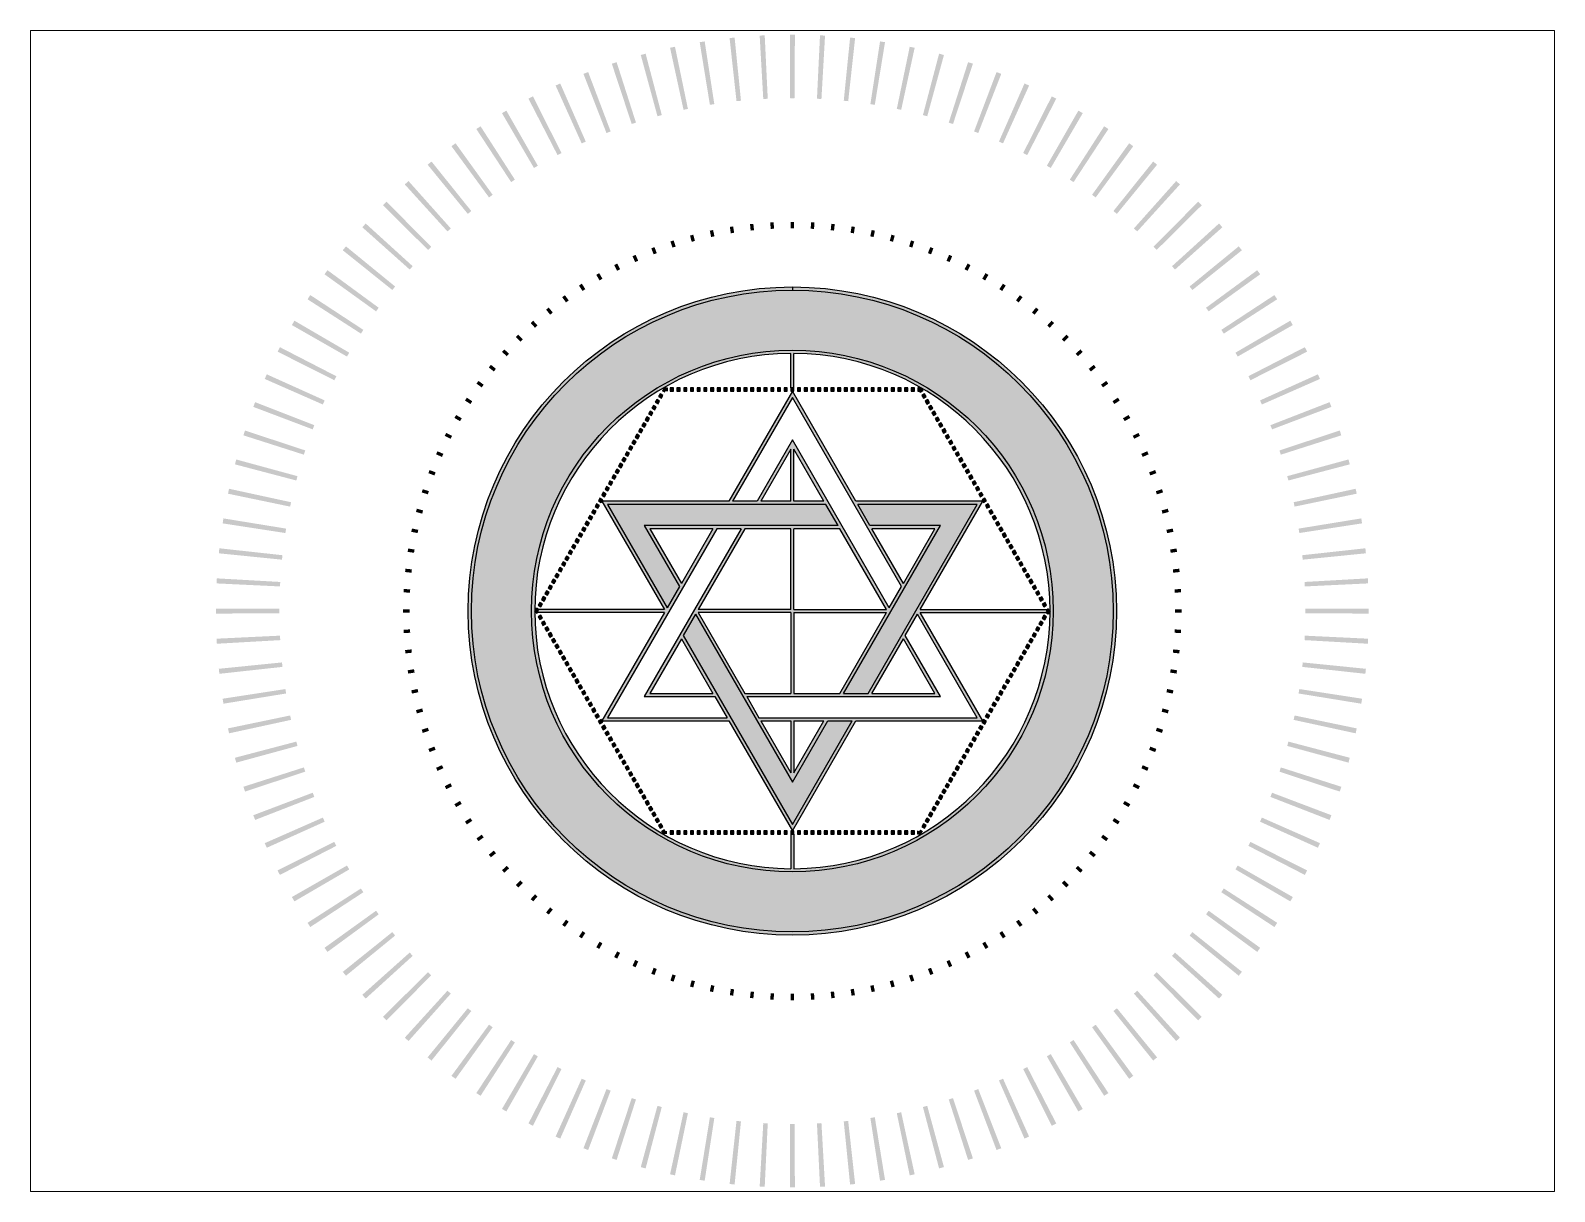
# Paper-space layout 'Layout1' of a CAD drawing. Header units: inches. Extents: x 1.05 to 9.45, y 0.8 to 7.2.
# The model-space entities are those that its viewports show. They can reach past a viewport. Long polylines and large blocks are cut down to what shows.
import ezdxf

# ---------------------------------------------------------------- set-up
doc = ezdxf.new("R2010")
doc.units = ezdxf.units.IN
doc.header["$MEASUREMENT"] = 0
for name, color, linetype in [('black fill', 7, 'Continuous'), ('hexline dash', 7, 'Continuous'), ('lettering', 7, 'Continuous'), ('red triangle', 7, 'Continuous'), ('stamp', 7, 'Continuous'), ('white triangle', 7, 'Continuous')]:
    doc.layers.add(name, color=color, linetype=linetype)

# ---------------------------------------------------------------- blocks, each defined once
blk = doc.blocks.new('*U6')
at = {"layer": 'stamp'}
h = blk.add_hatch(color=256, dxfattribs=at)
h.dxf.hatch_style = 1
h.paths.add_polyline_path([(0.036, 1.381, 0.002182), (-0.036, 1.381), (-0.032, 0.476, 0.017638), (0.032, 0.476)])
h = blk.add_hatch(color=256, dxfattribs=at)
h.dxf.hatch_style = 1
h.paths.add_polyline_path([(0.024, -1.289, 0.002182), (-0.024, -1.289), (-0.024, -1.381, -0.002182), (0.024, -1.381)])
blk = doc.blocks.new('*U7')
at = {"layer": 'stamp', "color": 0, "linetype": 'ByBlock', "lineweight": -2, "transparency": 16777216}
for p, rotation in [((-1.422, 6.691), 12.00000000000002), ((-1.07, 6.756), 8.999999999999943), ((-0.715, 6.803), 5.999999999999965), ((-0.358, 6.831), 2.999999999999923), ((0.358, 6.831), 357.0000000000001), ((0.715, 6.803), 354.0000000000001), ((1.07, 6.756), 351.0000000000001), ((1.422, 6.691), 348.0000000000001), ((-2.114, 6.505), 17.99999999999997), ((-1.77, 6.607), 15), ((1.77, 6.607), 345.0000000000001), ((2.114, 6.505), 342), ((-2.451, 6.386), 21), ((2.451, 6.386), 339), ((-2.782, 6.249), 23.99999999999999), ((2.782, 6.249), 336.0000000000001), ((-3.105, 6.095), 27.00000000000001), ((3.105, 6.095), 333.0000000000001), ((-3.42, 5.924), 29.99999999999998), ((3.42, 5.924), 330.0000000000001), ((-3.725, 5.737), 33.00000000000001), ((3.725, 5.737), 327), ((-4.021, 5.534), 36.00000000000001), ((4.021, 5.534), 324), ((-4.305, 5.316), 39), ((4.305, 5.316), 321.0000000000001), ((-4.577, 5.083), 42), ((4.577, 5.083), 318), ((-4.837, 4.837), 45.00000000000001), ((4.837, 4.837), 315), ((-5.083, 4.577), 48.00000000000002), ((5.083, 4.577), 312), ((-5.316, 4.305), 51.00000000000001), ((5.316, 4.305), 308.9999999999999), ((-5.534, 4.021), 54), ((5.534, 4.021), 306), ((-5.737, 3.725), 57.00000000000004), ((5.737, 3.725), 303), ((-5.924, 3.42), 59.99999999999999), ((5.924, 3.42), 300.0000000000001), ((-6.095, 3.105), 63), ((6.095, 3.105), 297), ((-6.249, 2.782), 66.00000000000001), ((6.249, 2.782), 294), ((-6.386, 2.451), 68.99999999999999), ((6.386, 2.451), 291), ((-6.505, 2.114), 72), ((6.505, 2.114), 288), ((-6.607, 1.77), 75.00000000000001), ((6.607, 1.77), 285), ((-6.691, 1.422), 77.99999999999999), ((6.691, 1.422), 282), ((-6.756, 1.07), 81), ((6.756, 1.07), 279), ((-6.803, 0.715), 84.00000000000003), ((6.803, 0.715), 275.9999999999999), ((-6.831, 0.358), 86.99999999999997), ((6.831, 0.358), 273), ((-6.84, 0), 90), ((6.84, 0), 270.0000000000001), ((-6.831, -0.358), 92.99999999999999), ((6.831, -0.358), 267), ((-6.803, -0.715), 96), ((6.803, -0.715), 264), ((-6.756, -1.07), 99.00000000000001), ((6.756, -1.07), 261), ((-6.691, -1.422), 102), ((6.691, -1.422), 258.0000000000001), ((-6.607, -1.77), 105), ((6.607, -1.77), 255), ((-6.505, -2.114), 108), ((6.505, -2.114), 252), ((-6.386, -2.451), 111), ((6.386, -2.451), 249), ((-6.249, -2.782), 114), ((6.249, -2.782), 246), ((-6.095, -3.105), 117), ((6.095, -3.105), 243), ((-5.924, -3.42), 120), ((5.924, -3.42), 240), ((-5.737, -3.725), 123), ((5.737, -3.725), 237), ((-5.534, -4.021), 126), ((5.534, -4.021), 234), ((-5.316, -4.305), 129), ((5.316, -4.305), 231), ((-5.083, -4.577), 132), ((5.083, -4.577), 228), ((-4.837, -4.837), 135), ((4.837, -4.837), 225), ((-4.577, -5.083), 138), ((4.577, -5.083), 222), ((-4.305, -5.316), 141), ((4.305, -5.316), 219), ((-4.021, -5.534), 144), ((-3.725, -5.737), 147), ((3.725, -5.737), 213), ((4.021, -5.534), 216), ((-3.42, -5.924), 150), ((3.42, -5.924), 210), ((-3.105, -6.095), 153), ((-2.782, -6.249), 156), ((2.782, -6.249), 204), ((3.105, -6.095), 207), ((-2.451, -6.386), 159), ((-2.114, -6.505), 162), ((2.114, -6.505), 197.9999999999999), ((2.451, -6.386), 201), ((-1.77, -6.607), 165), ((-1.422, -6.691), 168.0000000000001), ((-1.07, -6.756), 171), ((-0.715, -6.803), 174), ((0.715, -6.803), 185.9999999999999), ((1.07, -6.756), 189), ((1.422, -6.691), 192), ((1.77, -6.607), 194.9999999999999), ((-0.358, -6.831), 177.0000000000001), ((0, -6.84), 180), ((0.358, -6.831), 182.9999999999999)]:
    blk.add_blockref('*U6', p, dxfattribs=dict(at, rotation=rotation))
blk.add_blockref('*U6', (0, 6.84), dxfattribs=at)
blk = doc.blocks.new('*U18')
at = {"layer": 'stamp'}
h = blk.add_hatch(color=256, dxfattribs=at)
h.dxf.hatch_style = 1
h.paths.add_polyline_path([(-0.023, -0.023), (0.023, -0.023), (0.023, 0.023), (-0.023, 0.023)])
blk.add_lwpolyline([(-0.023, 0.023), (-0.023, -0.023), (0.023, -0.023), (0.023, 0.023)], close=True, dxfattribs=at)
blk = doc.blocks.new('*U20')
at = {"layer": 'hexline dash', "color": 0, "linetype": 'ByBlock', "lineweight": -2, "transparency": 16777216, "rotation": 180}
for p in [(-1.718, 3.159), (-1.623, 3.159), (-1.527, 3.159), (-1.432, 3.159), (-1.336, 3.159), (-1.241, 3.159), (-1.145, 3.159), (-1.05, 3.159), (-0.955, 3.159), (-0.859, 3.159), (-0.764, 3.159), (-0.668, 3.159), (-0.573, 3.159), (-0.477, 3.159), (-0.382, 3.159), (-0.286, 3.159), (-0.191, 3.159), (-0.095, 3.159), (0, 3.159), (0.095, 3.159), (0.191, 3.159), (0.286, 3.159), (0.382, 3.159), (0.477, 3.159), (0.573, 3.159), (0.668, 3.159), (0.764, 3.159), (0.859, 3.159), (0.955, 3.159), (1.05, 3.159), (1.145, 3.159), (1.241, 3.159), (1.336, 3.159), (1.432, 3.159), (1.527, 3.159), (1.623, 3.159), (1.718, 3.159)]:
    blk.add_blockref('*U18', p, dxfattribs=at)
blk = doc.blocks.new('*U16')
at = {"layer": 'stamp'}
h = blk.add_hatch(color=256, dxfattribs=at)
h.dxf.hatch_style = 1
h.paths.add_polyline_path([(1.777, 0.033), (1.727, 0.033), (1.727, -0.013), (1.75, -0.013), (1.762, -0.033), (1.802, -0.01)])
for p, q in [((1.777, 0.033), (1.802, -0.01)), ((1.802, -0.01), (1.762, -0.033))]:
    blk.add_line(p, q, dxfattribs=at)
at = {"layer": 'hexline dash'}
blk.add_blockref('*U20', (-0.06, -3.149), dxfattribs=at)
blk = doc.blocks.new('*U17')
at = {"layer": 'stamp', "color": 0, "linetype": 'ByBlock', "lineweight": -2, "transparency": 16777216}
for p, rotation in [((-2.697, 1.627), 59.99999999999999), ((2.758, 1.522), 299.9999999999999), ((-2.758, -1.522), 120), ((2.697, -1.627), 239.9999999999999), ((-0.06, -3.149), 180)]:
    blk.add_blockref('*U16', p, dxfattribs=dict(at, rotation=rotation))
blk.add_blockref('*U16', (0.06, 3.149), dxfattribs=at)

msp = doc.modelspace()

# ---------------------------------------------------------------- hatches: boundary and pattern name
at = {"layer": 'black fill'}
h = msp.add_hatch(color=256, dxfattribs=at)
h.dxf.hatch_style = 1
h.paths.add_polyline_path([(-3.721, 0, 1), (3.721, 0, 1)], flags=0)
h.paths.add_polyline_path([(0.023, 3.675, -0.993729), (0.023, -3.675), (0.023, -3.182), (1.837, -3.182), (3.675, 0), (1.837, 3.182), (0.023, 3.182)], flags=0)
h.paths.add_polyline_path([(-0.023, 3.675), (-0.023, 3.182), (-1.837, 3.182), (-3.675, 0), (-1.837, -3.182), (-0.023, -3.182), (-0.023, -3.675, -0.993729)], flags=0)
h.paths.add_polyline_path([(1.811, 3.136), (3.608, 0.023), (1.824, 0.023), (2.716, 1.568), (0.905, 1.568), (0, 3.136), (-0.905, 1.568), (-2.716, 1.568), (-1.824, 0.023), (-3.608, 0.023), (-1.811, 3.136)], flags=0)
h.paths.add_polyline_path([(0, 3.044), (1.556, 0.348), (1.382, 0.046), (0, 2.44), (-0.504, 1.568), (-0.852, 1.568)], flags=0)
h.paths.add_polyline_path([(0.023, 2.308), (0.45, 1.568), (0.023, 1.568)], flags=0)
h.paths.add_polyline_path([(-0.023, 2.308), (-0.023, 1.568), (-0.45, 1.568)], flags=0)
h.paths.add_polyline_path([(0.477, 1.522), (0.651, 1.22), (-2.114, 1.22), (-1.61, 0.348), (-1.784, 0.046), (-2.636, 1.522)], flags=0)
h.paths.add_polyline_path([(0.932, 1.522), (2.636, 1.522), (1.079, -1.174), (0.731, -1.174), (2.114, 1.22), (1.106, 1.22)], flags=0)
h.paths.add_polyline_path([(0.023, 1.174), (0.678, 1.174), (1.342, 0.023), (0.023, 0.023)], flags=0)
h.paths.add_polyline_path([(-0.023, 1.174), (-0.023, 0.023), (-1.342, 0.023), (-0.678, 1.174)], flags=0)
h.paths.add_polyline_path([(-0.731, 1.174), (-2.114, -1.22), (-1.106, -1.22), (-0.932, -1.522), (-2.636, -1.522), (-1.079, 1.174)], flags=0)
h.paths.add_polyline_path([(1.133, 1.174), (2.033, 1.174), (1.583, 0.394)], flags=0)
h.paths.add_polyline_path([(-1.133, 1.174), (-1.583, 0.394), (-2.033, 1.174)], flags=0)
h.paths.add_polyline_path([(0.023, -0.023), (1.342, -0.023), (0.678, -1.174), (0.023, -1.174)], flags=0)
h.paths.add_polyline_path([(-0.023, -0.023), (-0.023, -1.174), (-0.678, -1.174), (-1.342, -0.023)], flags=0)
h.paths.add_polyline_path([(-1.382, -0.046), (0, -2.44), (0.504, -1.568), (0.852, -1.568), (0, -3.044), (-1.556, -0.348)], flags=0)
h.paths.add_polyline_path([(1.824, -0.023), (3.608, -0.023), (1.811, -3.136), (-1.811, -3.136), (-3.608, -0.023), (-1.824, -0.023), (-2.716, -1.568), (-0.905, -1.568), (0, -3.136), (0.905, -1.568), (2.716, -1.568)], flags=0)
h.paths.add_polyline_path([(1.784, -0.046), (2.636, -1.522), (-0.477, -1.522), (-0.651, -1.22), (2.114, -1.22), (1.61, -0.348)], flags=0)
h.paths.add_polyline_path([(1.583, -0.394), (2.033, -1.174), (1.133, -1.174)], flags=0)
h.paths.add_polyline_path([(-1.583, -0.394), (-1.133, -1.174), (-2.033, -1.174)], flags=0)
h.paths.add_polyline_path([(0.023, -1.568), (0.45, -1.568), (0.023, -2.308)], flags=0)
h.paths.add_polyline_path([(-0.023, -1.568), (-0.023, -2.308), (-0.45, -1.568)], flags=0)
h.paths.add_polyline_path([(-4.623, 0, 1), (4.623, 0, 1)])
h.paths.add_polyline_path([(4.577, 0, -1), (-4.577, 0, -1)], flags=16)
h = msp.add_hatch(color=256, dxfattribs=at)
h.dxf.hatch_style = 1
h.paths.add_polyline_path([(-4.577, 0, 1), (4.577, 0, 1)])
h.paths.add_polyline_path([(3.721, 0, -1), (-3.721, 0, -1)], flags=16)
h.paths.add_polyline_path([(0.023, -3.675), (0.023, -3.182), (-0.023, -3.182), (-0.023, -3.675, -0.993729), (-0.023, 3.675), (-0.023, 3.182), (0.023, 3.182), (0.023, 3.675, -0.993729)], flags=0)
h.paths.add_polyline_path([(0.882, 3.182), (0.882, 3.136), (0.836, 3.136), (0.836, 3.182)], flags=0)
h.paths.add_polyline_path([(0.787, 3.182), (0.787, 3.136), (0.741, 3.136), (0.741, 3.182)], flags=0)
h.paths.add_polyline_path([(0.931, 3.182), (0.978, 3.182), (0.978, 3.136), (0.931, 3.136)], flags=0)
h.paths.add_polyline_path([(0.691, 3.182), (0.691, 3.136), (0.645, 3.136), (0.645, 3.182)], flags=0)
h.paths.add_polyline_path([(1.027, 3.182), (1.073, 3.182), (1.073, 3.136), (1.027, 3.136)], flags=0)
h.paths.add_polyline_path([(0.596, 3.182), (0.596, 3.136), (0.55, 3.136), (0.55, 3.182)], flags=0)
h.paths.add_polyline_path([(1.122, 3.182), (1.169, 3.182), (1.169, 3.136), (1.122, 3.136)], flags=0)
h.paths.add_polyline_path([(0.5, 3.182), (0.5, 3.136), (0.454, 3.136), (0.454, 3.182)], flags=0)
h.paths.add_polyline_path([(1.218, 3.182), (1.264, 3.182), (1.264, 3.136), (1.218, 3.136)], flags=0)
h.paths.add_polyline_path([(0.405, 3.182), (0.405, 3.136), (0.359, 3.136), (0.359, 3.182)], flags=0)
h.paths.add_polyline_path([(1.313, 3.182), (1.359, 3.182), (1.359, 3.136), (1.313, 3.136)], flags=0)
h.paths.add_polyline_path([(0.309, 3.182), (0.309, 3.136), (0.263, 3.136), (0.263, 3.182)], flags=0)
h.paths.add_polyline_path([(1.409, 3.182), (1.455, 3.182), (1.455, 3.136), (1.409, 3.136)], flags=0)
h.paths.add_polyline_path([(0.214, 3.182), (0.214, 3.136), (0.168, 3.136), (0.168, 3.182)], flags=0)
h.paths.add_polyline_path([(1.504, 3.182), (1.55, 3.182), (1.55, 3.136), (1.504, 3.136)], flags=0)
h.paths.add_polyline_path([(0.119, 3.182), (0.119, 3.136), (0.072, 3.136), (0.072, 3.182)], flags=0)
h.paths.add_polyline_path([(1.6, 3.182), (1.646, 3.182), (1.646, 3.136), (1.6, 3.136)], flags=0)
h.paths.add_polyline_path([(1.695, 3.182), (1.741, 3.182), (1.741, 3.136), (1.695, 3.136)], flags=0)
h.paths.add_polyline_path([(0, 3.136), (0.905, 1.568), (2.716, 1.568), (2.704, 1.588), (2.744, 1.611), (2.768, 1.571), (2.727, 1.548), (2.716, 1.568), (1.824, 0.023), (3.652, 0.023), (3.652, -0.023), (1.824, -0.023), (2.716, -1.568), (2.727, -1.548), (2.768, -1.571), (2.744, -1.611), (2.704, -1.588), (2.716, -1.568), (0.905, -1.568), (0, -3.136), (-0.905, -1.568), (-2.716, -1.568), (-2.704, -1.588), (-2.744, -1.611), (-2.768, -1.571), (-2.727, -1.548), (-2.716, -1.568), (-1.824, -0.023), (-3.64, -0.023), (-3.64, 0.023), (-1.824, 0.023), (-2.716, 1.568), (-2.727, 1.548), (-2.768, 1.571), (-2.744, 1.611), (-2.704, 1.588), (-2.716, 1.568), (-0.905, 1.568)], flags=0)
h.paths.add_polyline_path([(-0.072, 3.182), (-0.072, 3.136), (-0.119, 3.136), (-0.119, 3.182)], flags=0)
h.paths.add_polyline_path([(1.788, 3.182), (1.837, 3.182), (1.862, 3.139), (1.822, 3.116), (1.811, 3.136), (1.788, 3.136)], flags=0)
h.paths.add_polyline_path([(0, 3.044), (1.556, 0.348), (1.382, 0.046), (0, 2.44), (-0.504, 1.568), (-0.852, 1.568)], flags=0)
h.paths.add_polyline_path([(-0.168, 3.182), (-0.168, 3.136), (-0.214, 3.136), (-0.214, 3.182)], flags=0)
h.paths.add_polyline_path([(1.845, 3.076), (1.885, 3.099), (1.908, 3.059), (1.868, 3.036)], flags=0)
h.paths.add_polyline_path([(-0.263, 3.182), (-0.263, 3.136), (-0.309, 3.136), (-0.309, 3.182)], flags=0)
h.paths.add_polyline_path([(-0.359, 3.182), (-0.359, 3.136), (-0.405, 3.136), (-0.405, 3.182)], flags=0)
h.paths.add_polyline_path([(1.893, 2.993), (1.933, 3.016), (1.956, 2.976), (1.916, 2.953)], flags=0)
h.paths.add_polyline_path([(-0.454, 3.182), (-0.454, 3.136), (-0.5, 3.136), (-0.5, 3.182)], flags=0)
h.paths.add_polyline_path([(1.941, 2.911), (1.981, 2.934), (2.004, 2.894), (1.964, 2.871)], flags=0)
h.paths.add_polyline_path([(-0.55, 3.182), (-0.55, 3.136), (-0.596, 3.136), (-0.596, 3.182)], flags=0)
h.paths.add_polyline_path([(1.988, 2.828), (2.029, 2.851), (2.052, 2.811), (2.012, 2.788)], flags=0)
h.paths.add_polyline_path([(-0.645, 3.182), (-0.645, 3.136), (-0.691, 3.136), (-0.691, 3.182)], flags=0)
h.paths.add_polyline_path([(2.036, 2.745), (2.076, 2.768), (2.099, 2.728), (2.059, 2.705)], flags=0)
h.paths.add_polyline_path([(-0.741, 3.182), (-0.741, 3.136), (-0.787, 3.136), (-0.787, 3.182)], flags=0)
h.paths.add_polyline_path([(2.084, 2.663), (2.124, 2.686), (2.147, 2.646), (2.107, 2.623)], flags=0)
h.paths.add_polyline_path([(-0.836, 3.182), (-0.836, 3.136), (-0.882, 3.136), (-0.882, 3.182)], flags=0)
h.paths.add_polyline_path([(0.023, 2.308), (0.45, 1.568), (0.023, 1.568)], flags=0)
h.paths.add_polyline_path([(-0.023, 2.308), (-0.023, 1.568), (-0.45, 1.568)], flags=0)
h.paths.add_polyline_path([(2.132, 2.58), (2.172, 2.603), (2.195, 2.563), (2.155, 2.54)], flags=0)
h.paths.add_polyline_path([(-0.931, 3.182), (-0.931, 3.136), (-0.978, 3.136), (-0.978, 3.182)], flags=0)
h.paths.add_polyline_path([(2.179, 2.497), (2.219, 2.52), (2.243, 2.48), (2.202, 2.457)], flags=0)
h.paths.add_polyline_path([(-1.027, 3.182), (-1.027, 3.136), (-1.073, 3.136), (-1.073, 3.182)], flags=0)
h.paths.add_polyline_path([(2.227, 2.415), (2.267, 2.438), (2.29, 2.398), (2.25, 2.375)], flags=0)
h.paths.add_polyline_path([(-1.122, 3.182), (-1.122, 3.136), (-1.169, 3.136), (-1.169, 3.182)], flags=0)
h.paths.add_polyline_path([(2.275, 2.332), (2.315, 2.355), (2.338, 2.315), (2.298, 2.292)], flags=0)
h.paths.add_polyline_path([(-1.218, 3.182), (-1.218, 3.136), (-1.264, 3.136), (-1.264, 3.182)], flags=0)
h.paths.add_polyline_path([(2.323, 2.249), (2.363, 2.272), (2.386, 2.232), (2.346, 2.209)], flags=0)
h.paths.add_polyline_path([(-1.313, 3.182), (-1.313, 3.136), (-1.359, 3.136), (-1.359, 3.182)], flags=0)
h.paths.add_polyline_path([(-1.409, 3.182), (-1.409, 3.136), (-1.455, 3.136), (-1.455, 3.182)], flags=0)
h.paths.add_polyline_path([(2.37, 2.167), (2.41, 2.19), (2.433, 2.15), (2.393, 2.127)], flags=0)
h.paths.add_polyline_path([(-1.504, 3.182), (-1.504, 3.136), (-1.55, 3.136), (-1.55, 3.182)], flags=0)
h.paths.add_polyline_path([(0.932, 1.522), (2.636, 1.522), (1.079, -1.174), (0.731, -1.174), (2.114, 1.22), (1.106, 1.22)], flags=0)
h.paths.add_polyline_path([(2.418, 2.084), (2.458, 2.107), (2.481, 2.067), (2.441, 2.044)], flags=0)
h.paths.add_polyline_path([(0.477, 1.522), (0.651, 1.22), (-2.114, 1.22), (-1.61, 0.348), (-1.784, 0.046), (-2.636, 1.522)], flags=0)
h.paths.add_polyline_path([(-1.6, 3.182), (-1.6, 3.136), (-1.646, 3.136), (-1.646, 3.182)], flags=0)
h.paths.add_polyline_path([(2.466, 2.001), (2.506, 2.025), (2.529, 1.984), (2.489, 1.961)], flags=0)
h.paths.add_polyline_path([(-1.695, 3.182), (-1.695, 3.136), (-1.741, 3.136), (-1.741, 3.182)], flags=0)
h.paths.add_polyline_path([(2.513, 1.919), (2.554, 1.942), (2.577, 1.902), (2.537, 1.879)], flags=0)
h.paths.add_polyline_path([(2.561, 1.836), (2.601, 1.859), (2.624, 1.819), (2.584, 1.796)], flags=0)
h.paths.add_polyline_path([(0.678, 1.174), (1.342, 0.023), (0.023, 0.023), (0.023, 1.174)], flags=0)
h.paths.add_polyline_path([(-1.845, 3.076), (-1.868, 3.036), (-1.908, 3.059), (-1.885, 3.099)], flags=0)
h.paths.add_polyline_path([(1.133, 1.174), (2.033, 1.174), (1.583, 0.394)], flags=0)
h.paths.add_polyline_path([(2.609, 1.753), (2.649, 1.777), (2.672, 1.736), (2.632, 1.713)], flags=0)
h.paths.add_polyline_path([(-1.893, 2.993), (-1.916, 2.953), (-1.956, 2.976), (-1.933, 3.016)], flags=0)
h.paths.add_polyline_path([(2.657, 1.671), (2.697, 1.694), (2.72, 1.654), (2.68, 1.631)], flags=0)
h.paths.add_polyline_path([(-0.023, 1.174), (-0.023, 0.023), (-1.342, 0.023), (-0.678, 1.174)], flags=0)
h.paths.add_polyline_path([(-1.941, 2.911), (-1.964, 2.871), (-2.004, 2.894), (-1.981, 2.934)], flags=0)
h.paths.add_polyline_path([(-1.988, 2.828), (-2.012, 2.788), (-2.052, 2.811), (-2.029, 2.851)], flags=0)
h.paths.add_polyline_path([(-2.036, 2.745), (-2.059, 2.705), (-2.099, 2.728), (-2.076, 2.768)], flags=0)
h.paths.add_polyline_path([(2.752, 1.505), (2.792, 1.529), (2.815, 1.488), (2.775, 1.465)], flags=0)
h.paths.add_polyline_path([(-2.084, 2.663), (-2.107, 2.623), (-2.147, 2.646), (-2.124, 2.686)], flags=0)
h.paths.add_polyline_path([(-0.731, 1.174), (-2.114, -1.22), (-1.106, -1.22), (-0.932, -1.522), (-2.636, -1.522), (-1.079, 1.174)], flags=0)
h.paths.add_polyline_path([(2.8, 1.423), (2.84, 1.446), (2.863, 1.406), (2.823, 1.383)], flags=0)
h.paths.add_polyline_path([(-2.132, 2.58), (-2.155, 2.54), (-2.195, 2.563), (-2.172, 2.603)], flags=0)
h.paths.add_polyline_path([(2.848, 1.34), (2.888, 1.363), (2.911, 1.323), (2.871, 1.3)], flags=0)
h.paths.add_polyline_path([(-2.179, 2.497), (-2.202, 2.457), (-2.243, 2.48), (-2.219, 2.52)], flags=0)
h.paths.add_polyline_path([(2.895, 1.257), (2.935, 1.281), (2.958, 1.24), (2.918, 1.217)], flags=0)
h.paths.add_polyline_path([(-1.133, 1.174), (-1.583, 0.394), (-2.033, 1.174)], flags=0)
h.paths.add_polyline_path([(-2.227, 2.415), (-2.25, 2.375), (-2.29, 2.398), (-2.267, 2.438)], flags=0)
h.paths.add_polyline_path([(2.943, 1.175), (2.983, 1.198), (3.006, 1.158), (2.966, 1.135)], flags=0)
h.paths.add_polyline_path([(-2.275, 2.332), (-2.298, 2.292), (-2.338, 2.315), (-2.315, 2.355)], flags=0)
h.paths.add_polyline_path([(-2.323, 2.249), (-2.346, 2.209), (-2.386, 2.232), (-2.363, 2.272)], flags=0)
h.paths.add_polyline_path([(2.991, 1.092), (3.031, 1.115), (3.054, 1.075), (3.014, 1.052)], flags=0)
h.paths.add_polyline_path([(-2.37, 2.167), (-2.393, 2.127), (-2.433, 2.15), (-2.41, 2.19)], flags=0)
h.paths.add_polyline_path([(3.038, 1.009), (3.078, 1.033), (3.102, 0.992), (3.062, 0.969)], flags=0)
h.paths.add_polyline_path([(-2.418, 2.084), (-2.441, 2.044), (-2.481, 2.067), (-2.458, 2.107)], flags=0)
h.paths.add_polyline_path([(3.086, 0.927), (3.126, 0.95), (3.149, 0.91), (3.109, 0.887)], flags=0)
h.paths.add_polyline_path([(-2.466, 2.001), (-2.489, 1.961), (-2.529, 1.984), (-2.506, 2.025)], flags=0)
h.paths.add_polyline_path([(3.134, 0.844), (3.174, 0.867), (3.197, 0.827), (3.157, 0.804)], flags=0)
h.paths.add_polyline_path([(-2.513, 1.919), (-2.537, 1.879), (-2.577, 1.902), (-2.554, 1.942)], flags=0)
h.paths.add_polyline_path([(3.182, 0.761), (3.222, 0.785), (3.245, 0.744), (3.205, 0.721)], flags=0)
h.paths.add_polyline_path([(1.342, -0.023), (0.678, -1.174), (0.023, -1.174), (0.023, -0.023)], flags=0)
h.paths.add_polyline_path([(-2.561, 1.836), (-2.584, 1.796), (-2.624, 1.819), (-2.601, 1.859)], flags=0)
h.paths.add_polyline_path([(3.229, 0.679), (3.269, 0.702), (3.293, 0.662), (3.252, 0.639)], flags=0)
h.paths.add_polyline_path([(-2.609, 1.753), (-2.632, 1.713), (-2.672, 1.736), (-2.649, 1.777)], flags=0)
h.paths.add_polyline_path([(-0.023, -0.023), (-0.023, -1.174), (-0.678, -1.174), (-1.342, -0.023)], flags=0)
h.paths.add_polyline_path([(1.784, -0.046), (2.636, -1.522), (-0.477, -1.522), (-0.651, -1.22), (2.114, -1.22), (1.61, -0.348)], flags=0)
h.paths.add_polyline_path([(3.277, 0.596), (3.317, 0.619), (3.34, 0.579), (3.3, 0.556)], flags=0)
h.paths.add_polyline_path([(-2.657, 1.671), (-2.68, 1.631), (-2.72, 1.654), (-2.697, 1.694)], flags=0)
h.paths.add_polyline_path([(3.325, 0.513), (3.365, 0.537), (3.388, 0.496), (3.348, 0.473)], flags=0)
h.paths.add_polyline_path([(-2.752, 1.505), (-2.775, 1.465), (-2.815, 1.488), (-2.792, 1.529)], flags=0)
h.paths.add_polyline_path([(3.373, 0.431), (3.413, 0.454), (3.436, 0.414), (3.396, 0.391)], flags=0)
h.paths.add_polyline_path([(-2.8, 1.423), (-2.823, 1.383), (-2.863, 1.406), (-2.84, 1.446)], flags=0)
h.paths.add_polyline_path([(1.583, -0.394), (2.033, -1.174), (1.133, -1.174)], flags=0)
h.paths.add_polyline_path([(3.42, 0.348), (3.46, 0.371), (3.483, 0.331), (3.443, 0.308)], flags=0)
h.paths.add_polyline_path([(-2.848, 1.34), (-2.871, 1.3), (-2.911, 1.323), (-2.888, 1.363)], flags=0)
h.paths.add_polyline_path([(3.468, 0.265), (3.508, 0.289), (3.531, 0.249), (3.491, 0.225)], flags=0)
h.paths.add_polyline_path([(-1.382, -0.046), (0, -2.44), (0.504, -1.568), (0.852, -1.568), (0, -3.044), (-1.556, -0.348)], flags=0)
h.paths.add_polyline_path([(-2.895, 1.257), (-2.918, 1.217), (-2.958, 1.24), (-2.935, 1.281)], flags=0)
h.paths.add_polyline_path([(3.516, 0.183), (3.556, 0.206), (3.579, 0.166), (3.539, 0.143)], flags=0)
h.paths.add_polyline_path([(-2.943, 1.175), (-2.966, 1.135), (-3.006, 1.158), (-2.983, 1.198)], flags=0)
h.paths.add_polyline_path([(3.563, 0.1), (3.603, 0.123), (3.627, 0.083), (3.587, 0.06)], flags=0)
h.paths.add_polyline_path([(-2.991, 1.092), (-3.014, 1.052), (-3.054, 1.075), (-3.031, 1.115)], flags=0)
h.paths.add_polyline_path([(-3.038, 1.009), (-3.062, 0.969), (-3.102, 0.992), (-3.078, 1.033)], flags=0)
h.paths.add_polyline_path([(3.587, -0.06), (3.627, -0.083), (3.603, -0.123), (3.563, -0.1)], flags=0)
h.paths.add_polyline_path([(3.539, -0.143), (3.579, -0.166), (3.556, -0.206), (3.516, -0.183)], flags=0)
h.paths.add_polyline_path([(-3.086, 0.927), (-3.109, 0.887), (-3.149, 0.91), (-3.126, 0.95)], flags=0)
h.paths.add_polyline_path([(3.491, -0.225), (3.531, -0.249), (3.508, -0.289), (3.468, -0.265)], flags=0)
h.paths.add_polyline_path([(-1.583, -0.394), (-1.133, -1.174), (-2.033, -1.174)], flags=0)
h.paths.add_polyline_path([(3.443, -0.308), (3.483, -0.331), (3.46, -0.371), (3.42, -0.348)], flags=0)
h.paths.add_polyline_path([(-3.134, 0.844), (-3.157, 0.804), (-3.197, 0.827), (-3.174, 0.867)], flags=0)
h.paths.add_polyline_path([(3.396, -0.391), (3.436, -0.414), (3.413, -0.454), (3.373, -0.431)], flags=0)
h.paths.add_polyline_path([(3.348, -0.473), (3.388, -0.496), (3.365, -0.537), (3.325, -0.513)], flags=0)
h.paths.add_polyline_path([(-3.182, 0.761), (-3.205, 0.721), (-3.245, 0.744), (-3.222, 0.785)], flags=0)
h.paths.add_polyline_path([(3.3, -0.556), (3.34, -0.579), (3.317, -0.619), (3.277, -0.596)], flags=0)
h.paths.add_polyline_path([(3.252, -0.639), (3.293, -0.662), (3.269, -0.702), (3.229, -0.679)], flags=0)
h.paths.add_polyline_path([(-3.229, 0.679), (-3.252, 0.639), (-3.293, 0.662), (-3.269, 0.702)], flags=0)
h.paths.add_polyline_path([(3.205, -0.721), (3.245, -0.744), (3.222, -0.785), (3.182, -0.761)], flags=0)
h.paths.add_polyline_path([(3.157, -0.804), (3.197, -0.827), (3.174, -0.867), (3.134, -0.844)], flags=0)
h.paths.add_polyline_path([(-3.277, 0.596), (-3.3, 0.556), (-3.34, 0.579), (-3.317, 0.619)], flags=0)
h.paths.add_polyline_path([(3.109, -0.887), (3.149, -0.91), (3.126, -0.95), (3.086, -0.927)], flags=0)
h.paths.add_polyline_path([(-3.325, 0.513), (-3.348, 0.473), (-3.388, 0.496), (-3.365, 0.537)], flags=0)
h.paths.add_polyline_path([(3.062, -0.969), (3.102, -0.992), (3.078, -1.033), (3.038, -1.009)], flags=0)
h.paths.add_polyline_path([(3.014, -1.052), (3.054, -1.075), (3.031, -1.115), (2.991, -1.092)], flags=0)
h.paths.add_polyline_path([(-3.373, 0.431), (-3.396, 0.391), (-3.436, 0.414), (-3.413, 0.454)], flags=0)
h.paths.add_polyline_path([(2.966, -1.135), (3.006, -1.158), (2.983, -1.198), (2.943, -1.175)], flags=0)
h.paths.add_polyline_path([(0.45, -1.568), (0.023, -2.308), (0.023, -1.568)], flags=0)
h.paths.add_polyline_path([(-3.42, 0.348), (-3.443, 0.308), (-3.483, 0.331), (-3.46, 0.371)], flags=0)
h.paths.add_polyline_path([(2.918, -1.217), (2.958, -1.24), (2.935, -1.281), (2.895, -1.257)], flags=0)
h.paths.add_polyline_path([(-0.023, -1.568), (-0.023, -2.308), (-0.45, -1.568)], flags=0)
h.paths.add_polyline_path([(2.871, -1.3), (2.911, -1.323), (2.888, -1.363), (2.848, -1.34)], flags=0)
h.paths.add_polyline_path([(-3.468, 0.265), (-3.491, 0.225), (-3.531, 0.249), (-3.508, 0.289)], flags=0)
h.paths.add_polyline_path([(2.823, -1.383), (2.863, -1.406), (2.84, -1.446), (2.8, -1.423)], flags=0)
h.paths.add_polyline_path([(-3.516, 0.183), (-3.539, 0.143), (-3.579, 0.166), (-3.556, 0.206)], flags=0)
h.paths.add_polyline_path([(2.775, -1.465), (2.815, -1.488), (2.792, -1.529), (2.752, -1.505)], flags=0)
h.paths.add_polyline_path([(-3.563, 0.1), (-3.587, 0.06), (-3.627, 0.083), (-3.603, 0.123)], flags=0)
h.paths.add_polyline_path([(2.68, -1.631), (2.72, -1.654), (2.697, -1.694), (2.657, -1.671)], flags=0)
h.paths.add_polyline_path([(2.632, -1.713), (2.672, -1.736), (2.649, -1.777), (2.609, -1.753)], flags=0)
h.paths.add_polyline_path([(-3.587, -0.06), (-3.563, -0.1), (-3.603, -0.123), (-3.627, -0.083)], flags=0)
h.paths.add_polyline_path([(-3.539, -0.143), (-3.516, -0.183), (-3.556, -0.206), (-3.579, -0.166)], flags=0)
h.paths.add_polyline_path([(-3.491, -0.225), (-3.468, -0.265), (-3.508, -0.289), (-3.531, -0.249)], flags=0)
h.paths.add_polyline_path([(2.584, -1.796), (2.624, -1.819), (2.601, -1.859), (2.561, -1.836)], flags=0)
h.paths.add_polyline_path([(-3.443, -0.308), (-3.42, -0.348), (-3.46, -0.371), (-3.483, -0.331)], flags=0)
h.paths.add_polyline_path([(-3.396, -0.391), (-3.373, -0.431), (-3.413, -0.454), (-3.436, -0.414)], flags=0)
h.paths.add_polyline_path([(2.537, -1.879), (2.577, -1.902), (2.554, -1.942), (2.513, -1.919)], flags=0)
h.paths.add_polyline_path([(-3.348, -0.473), (-3.325, -0.513), (-3.365, -0.537), (-3.388, -0.496)], flags=0)
h.paths.add_polyline_path([(-3.3, -0.556), (-3.277, -0.596), (-3.317, -0.619), (-3.34, -0.579)], flags=0)
h.paths.add_polyline_path([(-3.252, -0.639), (-3.229, -0.679), (-3.269, -0.702), (-3.293, -0.662)], flags=0)
h.paths.add_polyline_path([(2.489, -1.961), (2.529, -1.984), (2.506, -2.025), (2.466, -2.001)], flags=0)
h.paths.add_polyline_path([(-3.205, -0.721), (-3.182, -0.761), (-3.222, -0.785), (-3.245, -0.744)], flags=0)
h.paths.add_polyline_path([(-3.157, -0.804), (-3.134, -0.844), (-3.174, -0.867), (-3.197, -0.827)], flags=0)
h.paths.add_polyline_path([(2.441, -2.044), (2.481, -2.067), (2.458, -2.107), (2.418, -2.084)], flags=0)
h.paths.add_polyline_path([(-3.109, -0.887), (-3.086, -0.927), (-3.126, -0.95), (-3.149, -0.91)], flags=0)
h.paths.add_polyline_path([(-3.062, -0.969), (-3.038, -1.009), (-3.078, -1.033), (-3.102, -0.992)], flags=0)
h.paths.add_polyline_path([(2.393, -2.127), (2.433, -2.15), (2.41, -2.19), (2.37, -2.167)], flags=0)
h.paths.add_polyline_path([(-3.014, -1.052), (-2.991, -1.092), (-3.031, -1.115), (-3.054, -1.075)], flags=0)
h.paths.add_polyline_path([(2.346, -2.209), (2.386, -2.232), (2.363, -2.272), (2.323, -2.249)], flags=0)
h.paths.add_polyline_path([(-2.966, -1.135), (-2.943, -1.175), (-2.983, -1.198), (-3.006, -1.158)], flags=0)
h.paths.add_polyline_path([(-2.918, -1.217), (-2.895, -1.257), (-2.935, -1.281), (-2.958, -1.24)], flags=0)
h.paths.add_polyline_path([(2.298, -2.292), (2.338, -2.315), (2.315, -2.355), (2.275, -2.332)], flags=0)
h.paths.add_polyline_path([(-2.871, -1.3), (-2.848, -1.34), (-2.888, -1.363), (-2.911, -1.323)], flags=0)
h.paths.add_polyline_path([(-2.823, -1.383), (-2.8, -1.423), (-2.84, -1.446), (-2.863, -1.406)], flags=0)
h.paths.add_polyline_path([(2.25, -2.375), (2.29, -2.398), (2.267, -2.438), (2.227, -2.415)], flags=0)
h.paths.add_polyline_path([(-2.775, -1.465), (-2.752, -1.505), (-2.792, -1.529), (-2.815, -1.488)], flags=0)
h.paths.add_polyline_path([(2.202, -2.457), (2.243, -2.48), (2.219, -2.52), (2.179, -2.497)], flags=0)
h.paths.add_polyline_path([(-2.68, -1.631), (-2.657, -1.671), (-2.697, -1.694), (-2.72, -1.654)], flags=0)
h.paths.add_polyline_path([(2.155, -2.54), (2.195, -2.563), (2.172, -2.603), (2.132, -2.58)], flags=0)
h.paths.add_polyline_path([(-2.632, -1.713), (-2.609, -1.753), (-2.649, -1.777), (-2.672, -1.736)], flags=0)
h.paths.add_polyline_path([(-2.584, -1.796), (-2.561, -1.836), (-2.601, -1.859), (-2.624, -1.819)], flags=0)
h.paths.add_polyline_path([(2.107, -2.623), (2.147, -2.646), (2.124, -2.686), (2.084, -2.663)], flags=0)
h.paths.add_polyline_path([(-2.537, -1.879), (-2.513, -1.919), (-2.554, -1.942), (-2.577, -1.902)], flags=0)
h.paths.add_polyline_path([(2.059, -2.705), (2.099, -2.728), (2.076, -2.768), (2.036, -2.745)], flags=0)
h.paths.add_polyline_path([(-2.489, -1.961), (-2.466, -2.001), (-2.506, -2.025), (-2.529, -1.984)], flags=0)
h.paths.add_polyline_path([(-2.441, -2.044), (-2.418, -2.084), (-2.458, -2.107), (-2.481, -2.067)], flags=0)
h.paths.add_polyline_path([(2.012, -2.788), (2.052, -2.811), (2.029, -2.851), (1.988, -2.828)], flags=0)
h.paths.add_polyline_path([(-2.393, -2.127), (-2.37, -2.167), (-2.41, -2.19), (-2.433, -2.15)], flags=0)
h.paths.add_polyline_path([(1.964, -2.871), (2.004, -2.894), (1.981, -2.934), (1.941, -2.911)], flags=0)
h.paths.add_polyline_path([(-2.346, -2.209), (-2.323, -2.249), (-2.363, -2.272), (-2.386, -2.232)], flags=0)
h.paths.add_polyline_path([(-2.298, -2.292), (-2.275, -2.332), (-2.315, -2.355), (-2.338, -2.315)], flags=0)
h.paths.add_polyline_path([(1.916, -2.953), (1.956, -2.976), (1.933, -3.016), (1.893, -2.993)], flags=0)
h.paths.add_polyline_path([(-2.25, -2.375), (-2.227, -2.415), (-2.267, -2.438), (-2.29, -2.398)], flags=0)
h.paths.add_polyline_path([(1.868, -3.036), (1.908, -3.059), (1.885, -3.099), (1.845, -3.076)], flags=0)
h.paths.add_polyline_path([(0.882, -3.136), (0.882, -3.182), (0.836, -3.182), (0.836, -3.136)], flags=0)
h.paths.add_polyline_path([(0.787, -3.136), (0.787, -3.182), (0.741, -3.182), (0.741, -3.136)], flags=0)
h.paths.add_polyline_path([(0.931, -3.136), (0.978, -3.136), (0.978, -3.182), (0.931, -3.182)], flags=0)
h.paths.add_polyline_path([(-2.202, -2.457), (-2.179, -2.497), (-2.219, -2.52), (-2.243, -2.48)], flags=0)
h.paths.add_polyline_path([(0.691, -3.136), (0.691, -3.182), (0.645, -3.182), (0.645, -3.136)], flags=0)
h.paths.add_polyline_path([(1.027, -3.136), (1.073, -3.136), (1.073, -3.182), (1.027, -3.182)], flags=0)
h.paths.add_polyline_path([(0.596, -3.136), (0.596, -3.182), (0.55, -3.182), (0.55, -3.136)], flags=0)
h.paths.add_polyline_path([(1.122, -3.136), (1.169, -3.136), (1.169, -3.182), (1.122, -3.182)], flags=0)
h.paths.add_polyline_path([(0.5, -3.136), (0.5, -3.182), (0.454, -3.182), (0.454, -3.136)], flags=0)
h.paths.add_polyline_path([(1.218, -3.136), (1.264, -3.136), (1.264, -3.182), (1.218, -3.182)], flags=0)
h.paths.add_polyline_path([(0.405, -3.136), (0.405, -3.182), (0.359, -3.182), (0.359, -3.136)], flags=0)
h.paths.add_polyline_path([(1.313, -3.136), (1.359, -3.136), (1.359, -3.182), (1.313, -3.182)], flags=0)
h.paths.add_polyline_path([(0.309, -3.136), (0.309, -3.182), (0.263, -3.182), (0.263, -3.136)], flags=0)
h.paths.add_polyline_path([(1.409, -3.136), (1.455, -3.136), (1.455, -3.182), (1.409, -3.182)], flags=0)
h.paths.add_polyline_path([(0.214, -3.136), (0.214, -3.182), (0.168, -3.182), (0.168, -3.136)], flags=0)
h.paths.add_polyline_path([(1.504, -3.136), (1.55, -3.136), (1.55, -3.182), (1.504, -3.182)], flags=0)
h.paths.add_polyline_path([(0.119, -3.136), (0.119, -3.182), (0.072, -3.182), (0.072, -3.136)], flags=0)
h.paths.add_polyline_path([(1.6, -3.136), (1.646, -3.136), (1.646, -3.182), (1.6, -3.182)], flags=0)
h.paths.add_polyline_path([(1.695, -3.136), (1.741, -3.136), (1.741, -3.182), (1.695, -3.182)], flags=0)
h.paths.add_polyline_path([(-2.155, -2.54), (-2.132, -2.58), (-2.172, -2.603), (-2.195, -2.563)], flags=0)
h.paths.add_polyline_path([(-0.072, -3.136), (-0.072, -3.182), (-0.119, -3.182), (-0.119, -3.136)], flags=0)
h.paths.add_polyline_path([(-0.168, -3.136), (-0.168, -3.182), (-0.214, -3.182), (-0.214, -3.136)], flags=0)
h.paths.add_polyline_path([(-0.263, -3.136), (-0.263, -3.182), (-0.309, -3.182), (-0.309, -3.136)], flags=0)
h.paths.add_polyline_path([(-0.359, -3.136), (-0.359, -3.182), (-0.405, -3.182), (-0.405, -3.136)], flags=0)
h.paths.add_polyline_path([(-2.107, -2.623), (-2.084, -2.663), (-2.124, -2.686), (-2.147, -2.646)], flags=0)
h.paths.add_polyline_path([(-0.454, -3.136), (-0.454, -3.182), (-0.5, -3.182), (-0.5, -3.136)], flags=0)
h.paths.add_polyline_path([(-0.55, -3.136), (-0.55, -3.182), (-0.596, -3.182), (-0.596, -3.136)], flags=0)
h.paths.add_polyline_path([(-0.645, -3.136), (-0.645, -3.182), (-0.691, -3.182), (-0.691, -3.136)], flags=0)
h.paths.add_polyline_path([(-2.059, -2.705), (-2.036, -2.745), (-2.076, -2.768), (-2.099, -2.728)], flags=0)
h.paths.add_polyline_path([(-0.741, -3.136), (-0.741, -3.182), (-0.787, -3.182), (-0.787, -3.136)], flags=0)
h.paths.add_polyline_path([(-0.836, -3.136), (-0.836, -3.182), (-0.882, -3.182), (-0.882, -3.136)], flags=0)
h.paths.add_polyline_path([(-0.931, -3.136), (-0.931, -3.182), (-0.978, -3.182), (-0.978, -3.136)], flags=0)
h.paths.add_polyline_path([(-2.012, -2.788), (-1.988, -2.828), (-2.029, -2.851), (-2.052, -2.811)], flags=0)
h.paths.add_polyline_path([(-1.027, -3.136), (-1.027, -3.182), (-1.073, -3.182), (-1.073, -3.136)], flags=0)
h.paths.add_polyline_path([(-1.122, -3.136), (-1.122, -3.182), (-1.169, -3.182), (-1.169, -3.136)], flags=0)
h.paths.add_polyline_path([(-1.964, -2.871), (-1.941, -2.911), (-1.981, -2.934), (-2.004, -2.894)], flags=0)
h.paths.add_polyline_path([(-1.218, -3.136), (-1.218, -3.182), (-1.264, -3.182), (-1.264, -3.136)], flags=0)
h.paths.add_polyline_path([(-1.313, -3.136), (-1.313, -3.182), (-1.359, -3.182), (-1.359, -3.136)], flags=0)
h.paths.add_polyline_path([(-1.916, -2.953), (-1.893, -2.993), (-1.933, -3.016), (-1.956, -2.976)], flags=0)
h.paths.add_polyline_path([(-1.409, -3.136), (-1.409, -3.182), (-1.455, -3.182), (-1.455, -3.136)], flags=0)
h.paths.add_polyline_path([(-1.504, -3.136), (-1.504, -3.182), (-1.55, -3.182), (-1.55, -3.136)], flags=0)
h.paths.add_polyline_path([(-1.868, -3.036), (-1.845, -3.076), (-1.885, -3.099), (-1.908, -3.059)], flags=0)
h.paths.add_polyline_path([(-1.6, -3.136), (-1.6, -3.182), (-1.646, -3.182), (-1.646, -3.136)], flags=0)
h.paths.add_polyline_path([(-1.695, -3.136), (-1.695, -3.182), (-1.741, -3.182), (-1.741, -3.136)], flags=0)
h = msp.add_hatch(color=256, dxfattribs=at)
h.dxf.hatch_style = 1
h.paths.add_polyline_path([(-3.721, 0, 1), (3.721, 0, 1)])
h.paths.add_polyline_path([(-0.023, 3.182), (0.023, 3.182), (0.023, 3.675, -0.993729), (0.023, -3.675), (0.023, -3.182), (-0.023, -3.182), (-0.023, -3.675, -0.993729), (-0.023, 3.675)], flags=16)
h.paths.add_polyline_path([(-0.072, 3.182), (-0.072, 3.136), (-0.119, 3.136), (-0.119, 3.182)], flags=0)
h.paths.add_polyline_path([(0.072, 3.182), (0.119, 3.182), (0.119, 3.136), (0.072, 3.136)], flags=0)
h.paths.add_polyline_path([(-0.168, 3.182), (-0.168, 3.136), (-0.214, 3.136), (-0.214, 3.182)], flags=0)
h.paths.add_polyline_path([(0.168, 3.182), (0.214, 3.182), (0.214, 3.136), (0.168, 3.136)], flags=0)
h.paths.add_polyline_path([(0, 3.136), (0.905, 1.568), (2.716, 1.568), (2.704, 1.588), (2.744, 1.611), (2.768, 1.571), (2.727, 1.548), (2.716, 1.568), (1.824, 0.023), (3.652, 0.023), (3.652, -0.023), (1.824, -0.023), (2.716, -1.568), (2.727, -1.548), (2.768, -1.571), (2.744, -1.611), (2.704, -1.588), (2.716, -1.568), (0.905, -1.568), (0, -3.136), (-0.905, -1.568), (-2.716, -1.568), (-2.704, -1.588), (-2.744, -1.611), (-2.768, -1.571), (-2.727, -1.548), (-2.716, -1.568), (-1.824, -0.023), (-3.64, -0.023), (-3.64, 0.023), (-1.824, 0.023), (-2.716, 1.568), (-2.727, 1.548), (-2.768, 1.571), (-2.744, 1.611), (-2.704, 1.588), (-2.716, 1.568), (-0.905, 1.568)], flags=0)
h.paths.add_polyline_path([(-0.263, 3.182), (-0.263, 3.136), (-0.309, 3.136), (-0.309, 3.182)], flags=0)
h.paths.add_polyline_path([(0.263, 3.182), (0.309, 3.182), (0.309, 3.136), (0.263, 3.136)], flags=0)
h.paths.add_polyline_path([(-0.359, 3.182), (-0.359, 3.136), (-0.405, 3.136), (-0.405, 3.182)], flags=0)
h.paths.add_polyline_path([(0, 3.044), (1.556, 0.348), (1.382, 0.046), (0, 2.44), (-0.504, 1.568), (-0.852, 1.568)], flags=0)
h.paths.add_polyline_path([(0.359, 3.182), (0.405, 3.182), (0.405, 3.136), (0.359, 3.136)], flags=0)
h.paths.add_polyline_path([(-0.454, 3.182), (-0.454, 3.136), (-0.5, 3.136), (-0.5, 3.182)], flags=0)
h.paths.add_polyline_path([(0.454, 3.182), (0.5, 3.182), (0.5, 3.136), (0.454, 3.136)], flags=0)
h.paths.add_polyline_path([(-0.55, 3.182), (-0.55, 3.136), (-0.596, 3.136), (-0.596, 3.182)], flags=0)
h.paths.add_polyline_path([(0.55, 3.182), (0.596, 3.182), (0.596, 3.136), (0.55, 3.136)], flags=0)
h.paths.add_polyline_path([(-0.645, 3.182), (-0.645, 3.136), (-0.691, 3.136), (-0.691, 3.182)], flags=0)
h.paths.add_polyline_path([(0.645, 3.182), (0.691, 3.182), (0.691, 3.136), (0.645, 3.136)], flags=0)
h.paths.add_polyline_path([(-0.741, 3.182), (-0.741, 3.136), (-0.787, 3.136), (-0.787, 3.182)], flags=0)
h.paths.add_polyline_path([(0.741, 3.182), (0.787, 3.182), (0.787, 3.136), (0.741, 3.136)], flags=0)
h.paths.add_polyline_path([(-0.836, 3.182), (-0.836, 3.136), (-0.882, 3.136), (-0.882, 3.182)], flags=0)
h.paths.add_polyline_path([(0.836, 3.182), (0.882, 3.182), (0.882, 3.136), (0.836, 3.136)], flags=0)
h.paths.add_polyline_path([(-0.931, 3.182), (-0.931, 3.136), (-0.978, 3.136), (-0.978, 3.182)], flags=0)
h.paths.add_polyline_path([(0.931, 3.182), (0.978, 3.182), (0.978, 3.136), (0.931, 3.136)], flags=0)
h.paths.add_polyline_path([(-1.027, 3.182), (-1.027, 3.136), (-1.073, 3.136), (-1.073, 3.182)], flags=0)
h.paths.add_polyline_path([(1.027, 3.182), (1.073, 3.182), (1.073, 3.136), (1.027, 3.136)], flags=0)
h.paths.add_polyline_path([(-1.122, 3.182), (-1.122, 3.136), (-1.169, 3.136), (-1.169, 3.182)], flags=0)
h.paths.add_polyline_path([(1.122, 3.182), (1.169, 3.182), (1.169, 3.136), (1.122, 3.136)], flags=0)
h.paths.add_polyline_path([(-0.023, 2.308), (-0.023, 1.568), (-0.45, 1.568)], flags=0)
h.paths.add_polyline_path([(0.023, 2.308), (0.45, 1.568), (0.023, 1.568)], flags=0)
h.paths.add_polyline_path([(-1.218, 3.182), (-1.218, 3.136), (-1.264, 3.136), (-1.264, 3.182)], flags=0)
h.paths.add_polyline_path([(1.218, 3.182), (1.264, 3.182), (1.264, 3.136), (1.218, 3.136)], flags=0)
h.paths.add_polyline_path([(-1.313, 3.182), (-1.313, 3.136), (-1.359, 3.136), (-1.359, 3.182)], flags=0)
h.paths.add_polyline_path([(1.313, 3.182), (1.359, 3.182), (1.359, 3.136), (1.313, 3.136)], flags=0)
h.paths.add_polyline_path([(-1.409, 3.182), (-1.409, 3.136), (-1.455, 3.136), (-1.455, 3.182)], flags=0)
h.paths.add_polyline_path([(1.409, 3.182), (1.455, 3.182), (1.455, 3.136), (1.409, 3.136)], flags=0)
h.paths.add_polyline_path([(-1.504, 3.182), (-1.504, 3.136), (-1.55, 3.136), (-1.55, 3.182)], flags=0)
h.paths.add_polyline_path([(1.504, 3.182), (1.55, 3.182), (1.55, 3.136), (1.504, 3.136)], flags=0)
h.paths.add_polyline_path([(-1.6, 3.182), (-1.6, 3.136), (-1.646, 3.136), (-1.646, 3.182)], flags=0)
h.paths.add_polyline_path([(1.6, 3.182), (1.646, 3.182), (1.646, 3.136), (1.6, 3.136)], flags=0)
h.paths.add_polyline_path([(-1.695, 3.182), (-1.695, 3.136), (-1.741, 3.136), (-1.741, 3.182)], flags=0)
h.paths.add_polyline_path([(1.695, 3.182), (1.741, 3.182), (1.741, 3.136), (1.695, 3.136)], flags=0)
h.paths.add_polyline_path([(1.788, 3.182), (1.837, 3.182), (1.862, 3.139), (1.822, 3.116), (1.811, 3.136), (1.788, 3.136)], flags=0)
h.paths.add_polyline_path([(-1.845, 3.076), (-1.868, 3.036), (-1.908, 3.059), (-1.885, 3.099)], flags=0)
h.paths.add_polyline_path([(1.845, 3.076), (1.885, 3.099), (1.908, 3.059), (1.868, 3.036)], flags=0)
h.paths.add_polyline_path([(-1.893, 2.993), (-1.916, 2.953), (-1.956, 2.976), (-1.933, 3.016)], flags=0)
h.paths.add_polyline_path([(1.893, 2.993), (1.933, 3.016), (1.956, 2.976), (1.916, 2.953)], flags=0)
h.paths.add_polyline_path([(0.477, 1.522), (0.651, 1.22), (-2.114, 1.22), (-1.61, 0.348), (-1.784, 0.046), (-2.636, 1.522)], flags=0)
h.paths.add_polyline_path([(-1.941, 2.911), (-1.964, 2.871), (-2.004, 2.894), (-1.981, 2.934)], flags=0)
h.paths.add_polyline_path([(1.941, 2.911), (1.981, 2.934), (2.004, 2.894), (1.964, 2.871)], flags=0)
h.paths.add_polyline_path([(-1.988, 2.828), (-2.012, 2.788), (-2.052, 2.811), (-2.029, 2.851)], flags=0)
h.paths.add_polyline_path([(1.988, 2.828), (2.029, 2.851), (2.052, 2.811), (2.012, 2.788)], flags=0)
h.paths.add_polyline_path([(-2.036, 2.745), (-2.059, 2.705), (-2.099, 2.728), (-2.076, 2.768)], flags=0)
h.paths.add_polyline_path([(2.036, 2.745), (2.076, 2.768), (2.099, 2.728), (2.059, 2.705)], flags=0)
h.paths.add_polyline_path([(0.932, 1.522), (2.636, 1.522), (1.079, -1.174), (0.731, -1.174), (2.114, 1.22), (1.106, 1.22)], flags=0)
h.paths.add_polyline_path([(-2.084, 2.663), (-2.107, 2.623), (-2.147, 2.646), (-2.124, 2.686)], flags=0)
h.paths.add_polyline_path([(2.084, 2.663), (2.124, 2.686), (2.147, 2.646), (2.107, 2.623)], flags=0)
h.paths.add_polyline_path([(-2.132, 2.58), (-2.155, 2.54), (-2.195, 2.563), (-2.172, 2.603)], flags=0)
h.paths.add_polyline_path([(2.132, 2.58), (2.172, 2.603), (2.195, 2.563), (2.155, 2.54)], flags=0)
h.paths.add_polyline_path([(-0.023, 1.174), (-0.023, 0.023), (-1.342, 0.023), (-0.678, 1.174)], flags=0)
h.paths.add_polyline_path([(0.023, 1.174), (0.678, 1.174), (1.342, 0.023), (0.023, 0.023)], flags=0)
h.paths.add_polyline_path([(-2.179, 2.497), (-2.202, 2.457), (-2.243, 2.48), (-2.219, 2.52)], flags=0)
h.paths.add_polyline_path([(2.179, 2.497), (2.219, 2.52), (2.243, 2.48), (2.202, 2.457)], flags=0)
h.paths.add_polyline_path([(-0.731, 1.174), (-2.114, -1.22), (-1.106, -1.22), (-0.932, -1.522), (-2.636, -1.522), (-1.079, 1.174)], flags=0)
h.paths.add_polyline_path([(-2.227, 2.415), (-2.25, 2.375), (-2.29, 2.398), (-2.267, 2.438)], flags=0)
h.paths.add_polyline_path([(2.227, 2.415), (2.267, 2.438), (2.29, 2.398), (2.25, 2.375)], flags=0)
h.paths.add_polyline_path([(-2.275, 2.332), (-2.298, 2.292), (-2.338, 2.315), (-2.315, 2.355)], flags=0)
h.paths.add_polyline_path([(2.275, 2.332), (2.315, 2.355), (2.338, 2.315), (2.298, 2.292)], flags=0)
h.paths.add_polyline_path([(-1.133, 1.174), (-1.583, 0.394), (-2.033, 1.174)], flags=0)
h.paths.add_polyline_path([(1.133, 1.174), (2.033, 1.174), (1.583, 0.394)], flags=0)
h.paths.add_polyline_path([(-2.323, 2.249), (-2.346, 2.209), (-2.386, 2.232), (-2.363, 2.272)], flags=0)
h.paths.add_polyline_path([(2.323, 2.249), (2.363, 2.272), (2.386, 2.232), (2.346, 2.209)], flags=0)
h.paths.add_polyline_path([(-2.37, 2.167), (-2.393, 2.127), (-2.433, 2.15), (-2.41, 2.19)], flags=0)
h.paths.add_polyline_path([(2.37, 2.167), (2.41, 2.19), (2.433, 2.15), (2.393, 2.127)], flags=0)
h.paths.add_polyline_path([(-2.418, 2.084), (-2.441, 2.044), (-2.481, 2.067), (-2.458, 2.107)], flags=0)
h.paths.add_polyline_path([(2.418, 2.084), (2.458, 2.107), (2.481, 2.067), (2.441, 2.044)], flags=0)
h.paths.add_polyline_path([(-2.466, 2.001), (-2.489, 1.961), (-2.529, 1.984), (-2.506, 2.025)], flags=0)
h.paths.add_polyline_path([(2.466, 2.001), (2.506, 2.025), (2.529, 1.984), (2.489, 1.961)], flags=0)
h.paths.add_polyline_path([(-2.513, 1.919), (-2.537, 1.879), (-2.577, 1.902), (-2.554, 1.942)], flags=0)
h.paths.add_polyline_path([(2.513, 1.919), (2.554, 1.942), (2.577, 1.902), (2.537, 1.879)], flags=0)
h.paths.add_polyline_path([(-2.561, 1.836), (-2.584, 1.796), (-2.624, 1.819), (-2.601, 1.859)], flags=0)
h.paths.add_polyline_path([(2.561, 1.836), (2.601, 1.859), (2.624, 1.819), (2.584, 1.796)], flags=0)
h.paths.add_polyline_path([(-2.609, 1.753), (-2.632, 1.713), (-2.672, 1.736), (-2.649, 1.777)], flags=0)
h.paths.add_polyline_path([(2.609, 1.753), (2.649, 1.777), (2.672, 1.736), (2.632, 1.713)], flags=0)
h.paths.add_polyline_path([(-2.657, 1.671), (-2.68, 1.631), (-2.72, 1.654), (-2.697, 1.694)], flags=0)
h.paths.add_polyline_path([(2.657, 1.671), (2.697, 1.694), (2.72, 1.654), (2.68, 1.631)], flags=0)
h.paths.add_polyline_path([(-2.752, 1.505), (-2.775, 1.465), (-2.815, 1.488), (-2.792, 1.529)], flags=0)
h.paths.add_polyline_path([(2.752, 1.505), (2.792, 1.529), (2.815, 1.488), (2.775, 1.465)], flags=0)
h.paths.add_polyline_path([(-2.8, 1.423), (-2.823, 1.383), (-2.863, 1.406), (-2.84, 1.446)], flags=0)
h.paths.add_polyline_path([(2.8, 1.423), (2.84, 1.446), (2.863, 1.406), (2.823, 1.383)], flags=0)
h.paths.add_polyline_path([(-0.023, -0.023), (-0.023, -1.174), (-0.678, -1.174), (-1.342, -0.023)], flags=0)
h.paths.add_polyline_path([(0.023, -0.023), (1.342, -0.023), (0.678, -1.174), (0.023, -1.174)], flags=0)
h.paths.add_polyline_path([(-2.848, 1.34), (-2.871, 1.3), (-2.911, 1.323), (-2.888, 1.363)], flags=0)
h.paths.add_polyline_path([(2.848, 1.34), (2.888, 1.363), (2.911, 1.323), (2.871, 1.3)], flags=0)
h.paths.add_polyline_path([(-2.895, 1.257), (-2.918, 1.217), (-2.958, 1.24), (-2.935, 1.281)], flags=0)
h.paths.add_polyline_path([(2.895, 1.257), (2.935, 1.281), (2.958, 1.24), (2.918, 1.217)], flags=0)
h.paths.add_polyline_path([(-2.943, 1.175), (-2.966, 1.135), (-3.006, 1.158), (-2.983, 1.198)], flags=0)
h.paths.add_polyline_path([(2.943, 1.175), (2.983, 1.198), (3.006, 1.158), (2.966, 1.135)], flags=0)
h.paths.add_polyline_path([(-1.382, -0.046), (0, -2.44), (0.504, -1.568), (0.852, -1.568), (0, -3.044), (-1.556, -0.348)], flags=0)
h.paths.add_polyline_path([(-2.991, 1.092), (-3.014, 1.052), (-3.054, 1.075), (-3.031, 1.115)], flags=0)
h.paths.add_polyline_path([(2.991, 1.092), (3.031, 1.115), (3.054, 1.075), (3.014, 1.052)], flags=0)
h.paths.add_polyline_path([(-3.038, 1.009), (-3.062, 0.969), (-3.102, 0.992), (-3.078, 1.033)], flags=0)
h.paths.add_polyline_path([(3.038, 1.009), (3.078, 1.033), (3.102, 0.992), (3.062, 0.969)], flags=0)
h.paths.add_polyline_path([(1.784, -0.046), (2.636, -1.522), (-0.477, -1.522), (-0.651, -1.22), (2.114, -1.22), (1.61, -0.348)], flags=0)
h.paths.add_polyline_path([(-3.086, 0.927), (-3.109, 0.887), (-3.149, 0.91), (-3.126, 0.95)], flags=0)
h.paths.add_polyline_path([(3.086, 0.927), (3.126, 0.95), (3.149, 0.91), (3.109, 0.887)], flags=0)
h.paths.add_polyline_path([(-3.134, 0.844), (-3.157, 0.804), (-3.197, 0.827), (-3.174, 0.867)], flags=0)
h.paths.add_polyline_path([(3.134, 0.844), (3.174, 0.867), (3.197, 0.827), (3.157, 0.804)], flags=0)
h.paths.add_polyline_path([(-3.182, 0.761), (-3.205, 0.721), (-3.245, 0.744), (-3.222, 0.785)], flags=0)
h.paths.add_polyline_path([(3.182, 0.761), (3.222, 0.785), (3.245, 0.744), (3.205, 0.721)], flags=0)
h.paths.add_polyline_path([(-1.583, -0.394), (-1.133, -1.174), (-2.033, -1.174)], flags=0)
h.paths.add_polyline_path([(1.583, -0.394), (2.033, -1.174), (1.133, -1.174)], flags=0)
h.paths.add_polyline_path([(-3.229, 0.679), (-3.252, 0.639), (-3.293, 0.662), (-3.269, 0.702)], flags=0)
h.paths.add_polyline_path([(3.229, 0.679), (3.269, 0.702), (3.293, 0.662), (3.252, 0.639)], flags=0)
h.paths.add_polyline_path([(-3.277, 0.596), (-3.3, 0.556), (-3.34, 0.579), (-3.317, 0.619)], flags=0)
h.paths.add_polyline_path([(3.277, 0.596), (3.317, 0.619), (3.34, 0.579), (3.3, 0.556)], flags=0)
h.paths.add_polyline_path([(-3.325, 0.513), (-3.348, 0.473), (-3.388, 0.496), (-3.365, 0.537)], flags=0)
h.paths.add_polyline_path([(3.325, 0.513), (3.365, 0.537), (3.388, 0.496), (3.348, 0.473)], flags=0)
h.paths.add_polyline_path([(-3.373, 0.431), (-3.396, 0.391), (-3.436, 0.414), (-3.413, 0.454)], flags=0)
h.paths.add_polyline_path([(3.373, 0.431), (3.413, 0.454), (3.436, 0.414), (3.396, 0.391)], flags=0)
h.paths.add_polyline_path([(-3.42, 0.348), (-3.443, 0.308), (-3.483, 0.331), (-3.46, 0.371)], flags=0)
h.paths.add_polyline_path([(3.42, 0.348), (3.46, 0.371), (3.483, 0.331), (3.443, 0.308)], flags=0)
h.paths.add_polyline_path([(-3.468, 0.265), (-3.491, 0.225), (-3.531, 0.249), (-3.508, 0.289)], flags=0)
h.paths.add_polyline_path([(3.468, 0.265), (3.508, 0.289), (3.531, 0.249), (3.491, 0.225)], flags=0)
h.paths.add_polyline_path([(-3.516, 0.183), (-3.539, 0.143), (-3.579, 0.166), (-3.556, 0.206)], flags=0)
h.paths.add_polyline_path([(3.516, 0.183), (3.556, 0.206), (3.579, 0.166), (3.539, 0.143)], flags=0)
h.paths.add_polyline_path([(-3.563, 0.1), (-3.587, 0.06), (-3.627, 0.083), (-3.603, 0.123)], flags=0)
h.paths.add_polyline_path([(3.563, 0.1), (3.603, 0.123), (3.627, 0.083), (3.587, 0.06)], flags=0)
h.paths.add_polyline_path([(-3.587, -0.06), (-3.563, -0.1), (-3.603, -0.123), (-3.627, -0.083)], flags=0)
h.paths.add_polyline_path([(3.587, -0.06), (3.627, -0.083), (3.603, -0.123), (3.563, -0.1)], flags=0)
h.paths.add_polyline_path([(-3.539, -0.143), (-3.516, -0.183), (-3.556, -0.206), (-3.579, -0.166)], flags=0)
h.paths.add_polyline_path([(-0.023, -1.568), (-0.023, -2.308), (-0.45, -1.568)], flags=0)
h.paths.add_polyline_path([(0.023, -1.568), (0.45, -1.568), (0.023, -2.308)], flags=0)
h.paths.add_polyline_path([(3.539, -0.143), (3.579, -0.166), (3.556, -0.206), (3.516, -0.183)], flags=0)
h.paths.add_polyline_path([(-3.491, -0.225), (-3.468, -0.265), (-3.508, -0.289), (-3.531, -0.249)], flags=0)
h.paths.add_polyline_path([(3.491, -0.225), (3.531, -0.249), (3.508, -0.289), (3.468, -0.265)], flags=0)
h.paths.add_polyline_path([(-3.443, -0.308), (-3.42, -0.348), (-3.46, -0.371), (-3.483, -0.331)], flags=0)
h.paths.add_polyline_path([(3.443, -0.308), (3.483, -0.331), (3.46, -0.371), (3.42, -0.348)], flags=0)
h.paths.add_polyline_path([(-3.396, -0.391), (-3.373, -0.431), (-3.413, -0.454), (-3.436, -0.414)], flags=0)
h.paths.add_polyline_path([(3.396, -0.391), (3.436, -0.414), (3.413, -0.454), (3.373, -0.431)], flags=0)
h.paths.add_polyline_path([(-3.348, -0.473), (-3.325, -0.513), (-3.365, -0.537), (-3.388, -0.496)], flags=0)
h.paths.add_polyline_path([(3.348, -0.473), (3.388, -0.496), (3.365, -0.537), (3.325, -0.513)], flags=0)
h.paths.add_polyline_path([(-3.3, -0.556), (-3.277, -0.596), (-3.317, -0.619), (-3.34, -0.579)], flags=0)
h.paths.add_polyline_path([(3.3, -0.556), (3.34, -0.579), (3.317, -0.619), (3.277, -0.596)], flags=0)
h.paths.add_polyline_path([(-3.252, -0.639), (-3.229, -0.679), (-3.269, -0.702), (-3.293, -0.662)], flags=0)
h.paths.add_polyline_path([(3.252, -0.639), (3.293, -0.662), (3.269, -0.702), (3.229, -0.679)], flags=0)
h.paths.add_polyline_path([(-3.205, -0.721), (-3.182, -0.761), (-3.222, -0.785), (-3.245, -0.744)], flags=0)
h.paths.add_polyline_path([(3.205, -0.721), (3.245, -0.744), (3.222, -0.785), (3.182, -0.761)], flags=0)
h.paths.add_polyline_path([(-3.157, -0.804), (-3.134, -0.844), (-3.174, -0.867), (-3.197, -0.827)], flags=0)
h.paths.add_polyline_path([(3.157, -0.804), (3.197, -0.827), (3.174, -0.867), (3.134, -0.844)], flags=0)
h.paths.add_polyline_path([(-3.109, -0.887), (-3.086, -0.927), (-3.126, -0.95), (-3.149, -0.91)], flags=0)
h.paths.add_polyline_path([(3.109, -0.887), (3.149, -0.91), (3.126, -0.95), (3.086, -0.927)], flags=0)
h.paths.add_polyline_path([(-3.062, -0.969), (-3.038, -1.009), (-3.078, -1.033), (-3.102, -0.992)], flags=0)
h.paths.add_polyline_path([(3.062, -0.969), (3.102, -0.992), (3.078, -1.033), (3.038, -1.009)], flags=0)
h.paths.add_polyline_path([(-3.014, -1.052), (-2.991, -1.092), (-3.031, -1.115), (-3.054, -1.075)], flags=0)
h.paths.add_polyline_path([(3.014, -1.052), (3.054, -1.075), (3.031, -1.115), (2.991, -1.092)], flags=0)
h.paths.add_polyline_path([(-2.966, -1.135), (-2.943, -1.175), (-2.983, -1.198), (-3.006, -1.158)], flags=0)
h.paths.add_polyline_path([(2.966, -1.135), (3.006, -1.158), (2.983, -1.198), (2.943, -1.175)], flags=0)
h.paths.add_polyline_path([(-2.918, -1.217), (-2.895, -1.257), (-2.935, -1.281), (-2.958, -1.24)], flags=0)
h.paths.add_polyline_path([(2.918, -1.217), (2.958, -1.24), (2.935, -1.281), (2.895, -1.257)], flags=0)
h.paths.add_polyline_path([(-2.871, -1.3), (-2.848, -1.34), (-2.888, -1.363), (-2.911, -1.323)], flags=0)
h.paths.add_polyline_path([(2.871, -1.3), (2.911, -1.323), (2.888, -1.363), (2.848, -1.34)], flags=0)
h.paths.add_polyline_path([(-2.823, -1.383), (-2.8, -1.423), (-2.84, -1.446), (-2.863, -1.406)], flags=0)
h.paths.add_polyline_path([(2.823, -1.383), (2.863, -1.406), (2.84, -1.446), (2.8, -1.423)], flags=0)
h.paths.add_polyline_path([(-2.775, -1.465), (-2.752, -1.505), (-2.792, -1.529), (-2.815, -1.488)], flags=0)
h.paths.add_polyline_path([(2.775, -1.465), (2.815, -1.488), (2.792, -1.529), (2.752, -1.505)], flags=0)
h.paths.add_polyline_path([(-2.68, -1.631), (-2.657, -1.671), (-2.697, -1.694), (-2.72, -1.654)], flags=0)
h.paths.add_polyline_path([(2.68, -1.631), (2.72, -1.654), (2.697, -1.694), (2.657, -1.671)], flags=0)
h.paths.add_polyline_path([(-2.632, -1.713), (-2.609, -1.753), (-2.649, -1.777), (-2.672, -1.736)], flags=0)
h.paths.add_polyline_path([(2.632, -1.713), (2.672, -1.736), (2.649, -1.777), (2.609, -1.753)], flags=0)
h.paths.add_polyline_path([(-2.584, -1.796), (-2.561, -1.836), (-2.601, -1.859), (-2.624, -1.819)], flags=0)
h.paths.add_polyline_path([(2.584, -1.796), (2.624, -1.819), (2.601, -1.859), (2.561, -1.836)], flags=0)
h.paths.add_polyline_path([(-2.537, -1.879), (-2.513, -1.919), (-2.554, -1.942), (-2.577, -1.902)], flags=0)
h.paths.add_polyline_path([(2.537, -1.879), (2.577, -1.902), (2.554, -1.942), (2.513, -1.919)], flags=0)
h.paths.add_polyline_path([(-2.489, -1.961), (-2.466, -2.001), (-2.506, -2.025), (-2.529, -1.984)], flags=0)
h.paths.add_polyline_path([(2.489, -1.961), (2.529, -1.984), (2.506, -2.025), (2.466, -2.001)], flags=0)
h.paths.add_polyline_path([(-2.441, -2.044), (-2.418, -2.084), (-2.458, -2.107), (-2.481, -2.067)], flags=0)
h.paths.add_polyline_path([(2.441, -2.044), (2.481, -2.067), (2.458, -2.107), (2.418, -2.084)], flags=0)
h.paths.add_polyline_path([(-2.393, -2.127), (-2.37, -2.167), (-2.41, -2.19), (-2.433, -2.15)], flags=0)
h.paths.add_polyline_path([(2.393, -2.127), (2.433, -2.15), (2.41, -2.19), (2.37, -2.167)], flags=0)
h.paths.add_polyline_path([(-2.346, -2.209), (-2.323, -2.249), (-2.363, -2.272), (-2.386, -2.232)], flags=0)
h.paths.add_polyline_path([(2.346, -2.209), (2.386, -2.232), (2.363, -2.272), (2.323, -2.249)], flags=0)
h.paths.add_polyline_path([(-2.298, -2.292), (-2.275, -2.332), (-2.315, -2.355), (-2.338, -2.315)], flags=0)
h.paths.add_polyline_path([(2.298, -2.292), (2.338, -2.315), (2.315, -2.355), (2.275, -2.332)], flags=0)
h.paths.add_polyline_path([(-2.25, -2.375), (-2.227, -2.415), (-2.267, -2.438), (-2.29, -2.398)], flags=0)
h.paths.add_polyline_path([(2.25, -2.375), (2.29, -2.398), (2.267, -2.438), (2.227, -2.415)], flags=0)
h.paths.add_polyline_path([(-2.202, -2.457), (-2.179, -2.497), (-2.219, -2.52), (-2.243, -2.48)], flags=0)
h.paths.add_polyline_path([(2.202, -2.457), (2.243, -2.48), (2.219, -2.52), (2.179, -2.497)], flags=0)
h.paths.add_polyline_path([(-2.155, -2.54), (-2.132, -2.58), (-2.172, -2.603), (-2.195, -2.563)], flags=0)
h.paths.add_polyline_path([(2.155, -2.54), (2.195, -2.563), (2.172, -2.603), (2.132, -2.58)], flags=0)
h.paths.add_polyline_path([(-2.107, -2.623), (-2.084, -2.663), (-2.124, -2.686), (-2.147, -2.646)], flags=0)
h.paths.add_polyline_path([(2.107, -2.623), (2.147, -2.646), (2.124, -2.686), (2.084, -2.663)], flags=0)
h.paths.add_polyline_path([(-2.059, -2.705), (-2.036, -2.745), (-2.076, -2.768), (-2.099, -2.728)], flags=0)
h.paths.add_polyline_path([(2.059, -2.705), (2.099, -2.728), (2.076, -2.768), (2.036, -2.745)], flags=0)
h.paths.add_polyline_path([(-2.012, -2.788), (-1.988, -2.828), (-2.029, -2.851), (-2.052, -2.811)], flags=0)
h.paths.add_polyline_path([(2.012, -2.788), (2.052, -2.811), (2.029, -2.851), (1.988, -2.828)], flags=0)
h.paths.add_polyline_path([(-0.072, -3.136), (-0.072, -3.182), (-0.119, -3.182), (-0.119, -3.136)], flags=0)
h.paths.add_polyline_path([(0.072, -3.136), (0.119, -3.136), (0.119, -3.182), (0.072, -3.182)], flags=0)
h.paths.add_polyline_path([(-0.168, -3.136), (-0.168, -3.182), (-0.214, -3.182), (-0.214, -3.136)], flags=0)
h.paths.add_polyline_path([(0.168, -3.136), (0.214, -3.136), (0.214, -3.182), (0.168, -3.182)], flags=0)
h.paths.add_polyline_path([(-0.263, -3.136), (-0.263, -3.182), (-0.309, -3.182), (-0.309, -3.136)], flags=0)
h.paths.add_polyline_path([(0.263, -3.136), (0.309, -3.136), (0.309, -3.182), (0.263, -3.182)], flags=0)
h.paths.add_polyline_path([(-0.359, -3.136), (-0.359, -3.182), (-0.405, -3.182), (-0.405, -3.136)], flags=0)
h.paths.add_polyline_path([(0.359, -3.136), (0.405, -3.136), (0.405, -3.182), (0.359, -3.182)], flags=0)
h.paths.add_polyline_path([(-0.454, -3.136), (-0.454, -3.182), (-0.5, -3.182), (-0.5, -3.136)], flags=0)
h.paths.add_polyline_path([(0.454, -3.136), (0.5, -3.136), (0.5, -3.182), (0.454, -3.182)], flags=0)
h.paths.add_polyline_path([(-0.55, -3.136), (-0.55, -3.182), (-0.596, -3.182), (-0.596, -3.136)], flags=0)
h.paths.add_polyline_path([(0.55, -3.136), (0.596, -3.136), (0.596, -3.182), (0.55, -3.182)], flags=0)
h.paths.add_polyline_path([(-1.964, -2.871), (-1.941, -2.911), (-1.981, -2.934), (-2.004, -2.894)], flags=0)
h.paths.add_polyline_path([(-0.645, -3.136), (-0.645, -3.182), (-0.691, -3.182), (-0.691, -3.136)], flags=0)
h.paths.add_polyline_path([(1.964, -2.871), (2.004, -2.894), (1.981, -2.934), (1.941, -2.911)], flags=0)
h.paths.add_polyline_path([(0.645, -3.136), (0.691, -3.136), (0.691, -3.182), (0.645, -3.182)], flags=0)
h.paths.add_polyline_path([(-0.741, -3.136), (-0.741, -3.182), (-0.787, -3.182), (-0.787, -3.136)], flags=0)
h.paths.add_polyline_path([(0.741, -3.136), (0.787, -3.136), (0.787, -3.182), (0.741, -3.182)], flags=0)
h.paths.add_polyline_path([(-0.836, -3.136), (-0.836, -3.182), (-0.882, -3.182), (-0.882, -3.136)], flags=0)
h.paths.add_polyline_path([(0.836, -3.136), (0.882, -3.136), (0.882, -3.182), (0.836, -3.182)], flags=0)
h.paths.add_polyline_path([(-0.931, -3.136), (-0.931, -3.182), (-0.978, -3.182), (-0.978, -3.136)], flags=0)
h.paths.add_polyline_path([(0.931, -3.136), (0.978, -3.136), (0.978, -3.182), (0.931, -3.182)], flags=0)
h.paths.add_polyline_path([(-1.027, -3.136), (-1.027, -3.182), (-1.073, -3.182), (-1.073, -3.136)], flags=0)
h.paths.add_polyline_path([(1.027, -3.136), (1.073, -3.136), (1.073, -3.182), (1.027, -3.182)], flags=0)
h.paths.add_polyline_path([(-1.916, -2.953), (-1.893, -2.993), (-1.933, -3.016), (-1.956, -2.976)], flags=0)
h.paths.add_polyline_path([(-1.122, -3.136), (-1.122, -3.182), (-1.169, -3.182), (-1.169, -3.136)], flags=0)
h.paths.add_polyline_path([(1.122, -3.136), (1.169, -3.136), (1.169, -3.182), (1.122, -3.182)], flags=0)
h.paths.add_polyline_path([(1.916, -2.953), (1.956, -2.976), (1.933, -3.016), (1.893, -2.993)], flags=0)
h.paths.add_polyline_path([(-1.218, -3.136), (-1.218, -3.182), (-1.264, -3.182), (-1.264, -3.136)], flags=0)
h.paths.add_polyline_path([(1.218, -3.136), (1.264, -3.136), (1.264, -3.182), (1.218, -3.182)], flags=0)
h.paths.add_polyline_path([(-1.313, -3.136), (-1.313, -3.182), (-1.359, -3.182), (-1.359, -3.136)], flags=0)
h.paths.add_polyline_path([(1.313, -3.136), (1.359, -3.136), (1.359, -3.182), (1.313, -3.182)], flags=0)
h.paths.add_polyline_path([(-1.409, -3.136), (-1.409, -3.182), (-1.455, -3.182), (-1.455, -3.136)], flags=0)
h.paths.add_polyline_path([(1.409, -3.136), (1.455, -3.136), (1.455, -3.182), (1.409, -3.182)], flags=0)
h.paths.add_polyline_path([(-1.868, -3.036), (-1.845, -3.076), (-1.885, -3.099), (-1.908, -3.059)], flags=0)
h.paths.add_polyline_path([(1.868, -3.036), (1.908, -3.059), (1.885, -3.099), (1.845, -3.076)], flags=0)
h.paths.add_polyline_path([(-1.504, -3.136), (-1.504, -3.182), (-1.55, -3.182), (-1.55, -3.136)], flags=0)
h.paths.add_polyline_path([(1.504, -3.136), (1.55, -3.136), (1.55, -3.182), (1.504, -3.182)], flags=0)
h.paths.add_polyline_path([(-1.6, -3.136), (-1.6, -3.182), (-1.646, -3.182), (-1.646, -3.136)], flags=0)
h.paths.add_polyline_path([(1.6, -3.136), (1.646, -3.136), (1.646, -3.182), (1.6, -3.182)], flags=0)
h.paths.add_polyline_path([(-1.695, -3.136), (-1.695, -3.182), (-1.741, -3.182), (-1.741, -3.136)], flags=0)
h.paths.add_polyline_path([(1.695, -3.136), (1.741, -3.136), (1.741, -3.182), (1.695, -3.182)], flags=0)
h = msp.add_hatch(color=256, dxfattribs=at)
h.dxf.hatch_style = 1
h.paths.add_polyline_path([(3.652, 0.023), (1.824, 0.023), (2.716, 1.568), (0.905, 1.568), (0, 3.136), (-0.905, 1.568), (-2.716, 1.568), (-1.824, 0.023), (-3.64, 0.023), (-3.64, -0.023), (-1.824, -0.023), (-2.716, -1.568), (-0.905, -1.568), (0, -3.136), (0.905, -1.568), (2.716, -1.568), (1.824, -0.023), (3.652, -0.023)])
h.paths.add_polyline_path([(-1.079, 1.174), (-0.731, 1.174), (-2.114, -1.22), (-1.106, -1.22), (-0.932, -1.522), (-2.636, -1.522)], flags=16)
h.paths.add_polyline_path([(-1.784, 0.046), (-2.636, 1.522), (0.477, 1.522), (0.651, 1.22), (-2.114, 1.22), (-1.61, 0.348)], flags=16)
h.paths.add_polyline_path([(-1.382, -0.046), (0, -2.44), (0.504, -1.568), (0.852, -1.568), (0, -3.044), (-1.556, -0.348)], flags=16)
h.paths.add_polyline_path([(-1.583, -0.394), (-1.133, -1.174), (-2.033, -1.174)], flags=16)
h.paths.add_polyline_path([(-1.583, 0.394), (-2.033, 1.174), (-1.133, 1.174)], flags=16)
h.paths.add_polyline_path([(-1.342, -0.023), (-0.023, -0.023), (-0.023, -1.174), (-0.678, -1.174)], flags=16)
h.paths.add_polyline_path([(-1.342, 0.023), (-0.678, 1.174), (-0.023, 1.174), (-0.023, 0.023)], flags=16)
h.paths.add_polyline_path([(-0.651, -1.22), (2.114, -1.22), (1.61, -0.348), (1.784, -0.046), (2.636, -1.522), (-0.477, -1.522)], flags=16)
h.paths.add_polyline_path([(0.023, -0.023), (1.342, -0.023), (0.678, -1.174), (0.023, -1.174)], flags=16)
h.paths.add_polyline_path([(0.023, 0.023), (0.023, 1.174), (0.678, 1.174), (1.342, 0.023)], flags=16)
h.paths.add_polyline_path([(-0.852, 1.568), (0, 3.044), (1.556, 0.348), (1.382, 0.046), (0, 2.44), (-0.504, 1.568)], flags=16)
h.paths.add_polyline_path([(-0.45, -1.568), (-0.023, -1.568), (-0.023, -2.308)], flags=16)
h.paths.add_polyline_path([(-0.45, 1.568), (-0.023, 2.308), (-0.023, 1.568)], flags=16)
h.paths.add_polyline_path([(0.023, -1.568), (0.45, -1.568), (0.023, -2.308)], flags=16)
h.paths.add_polyline_path([(0.023, 1.568), (0.023, 2.308), (0.45, 1.568)], flags=16)
h.paths.add_polyline_path([(0.731, -1.174), (2.114, 1.22), (1.106, 1.22), (0.932, 1.522), (2.636, 1.522), (1.079, -1.174)], flags=16)
h.paths.add_polyline_path([(1.133, -1.174), (1.583, -0.394), (2.033, -1.174)], flags=16)
h.paths.add_polyline_path([(1.133, 1.174), (2.033, 1.174), (1.583, 0.394)], flags=16)
h = msp.add_hatch(color=256, dxfattribs=at)
h.dxf.hatch_style = 1
h.paths.add_polyline_path([(2.636, 1.522), (0.932, 1.522), (1.106, 1.22), (2.114, 1.22), (0.731, -1.174), (1.079, -1.174)])
h.paths.add_polyline_path([(0.477, 1.522), (-2.636, 1.522), (-1.784, 0.046), (-1.61, 0.348), (-2.114, 1.22), (0.651, 1.22)])
h.paths.add_polyline_path([(-1.382, -0.046), (-1.556, -0.348), (0, -3.044), (0.852, -1.568), (0.504, -1.568), (0, -2.44)])

# ---------------------------------------------------------------- linework, layer by layer
at = {"layer": 'lettering'}
msp.add_line((0, 4.623), (0, 4.577), dxfattribs=at)
at = {"layer": 'red triangle'}
for points in [[(-0.905, 1.568), (-2.716, 1.568), (-1.824, 0.023)], [(0.477, 1.522), (-2.636, 1.522), (-1.784, 0.046)], [(-0.504, 1.568), (-0.852, 1.568)], [(-0.023, 1.568), (-0.45, 1.568)], [(0.45, 1.568), (0.023, 1.568)], [(1.824, 0.023), (2.716, 1.568), (0.905, 1.568)], [(1.079, -1.174), (2.636, 1.522), (0.932, 1.522)], [(0.651, 1.22), (-2.114, 1.22), (-1.61, 0.348)], [(-1.133, 1.174), (-2.033, 1.174), (-1.583, 0.394)], [(-0.731, 1.174), (-1.079, 1.174)], [(-0.023, 1.174), (-0.678, 1.174)], [(0.678, 1.174), (0.023, 1.174)], [(0.731, -1.174), (2.114, 1.22), (1.106, 1.22)], [(1.583, 0.394), (2.033, 1.174), (1.133, 1.174)], [(1.382, 0.046), (1.556, 0.348)], [(-1.382, -0.046), (0, -2.44), (0.504, -1.568)], [(-1.342, -0.023), (-0.678, -1.174)], [(0.678, -1.174), (1.342, -0.023)], [(1.61, -0.348), (1.784, -0.046)], [(-1.583, -0.394), (-1.133, -1.174)], [(-1.556, -0.348), (0, -3.044), (0.852, -1.568)], [(1.133, -1.174), (1.583, -0.394)], [(-1.106, -1.22), (-0.932, -1.522)], [(-0.651, -1.22), (-0.477, -1.522)], [(-0.905, -1.568), (0, -3.136), (0.905, -1.568)], [(-0.45, -1.568), (-0.023, -2.308)], [(0.023, -2.308), (0.45, -1.568)]]:
    msp.add_lwpolyline(points, dxfattribs=at)
at = {"layer": 'stamp'}
for p, q in [((1.837, 3.182), (1.788, 3.182)), ((1.788, 3.182), (1.788, 3.136)), ((1.788, 3.136), (1.811, 3.136)), ((1.822, 3.116), (1.811, 3.136)), ((-3.64, 0.023), (-3.64, -0.023)), ((3.652, 0.023), (3.652, -0.023))]:
    msp.add_line(p, q, dxfattribs=at)
at = {"layer": 'white triangle'}
for p, q in [((-0.023, 3.182), (-0.023, 3.675)), ((0.023, 3.182), (0.023, 3.675)), ((-0.023, 1.568), (-0.023, 2.308)), ((0.023, 1.568), (0.023, 2.308)), ((-0.023, 0.023), (-0.023, 1.174)), ((0.023, 0.023), (0.023, 1.174)), ((-1.824, 0.023), (-3.64, 0.023)), ((-0.023, 0.023), (-1.342, 0.023)), ((0.023, 0.023), (1.342, 0.023)), ((1.824, 0.023), (3.652, 0.023)), ((-1.824, -0.023), (-3.64, -0.023)), ((-0.023, -0.023), (-1.342, -0.023)), ((-0.023, -0.023), (-0.023, -1.174)), ((0.023, -0.023), (0.023, -1.174)), ((0.023, -0.023), (1.342, -0.023)), ((1.824, -0.023), (3.652, -0.023)), ((-0.023, -1.568), (-0.023, -2.308)), ((0.023, -1.568), (0.023, -2.308)), ((-0.023, -3.182), (-0.023, -3.675)), ((0.023, -3.182), (0.023, -3.675))]:
    msp.add_line(p, q, dxfattribs=at)
for points in [[(0.905, 1.568), (0, 3.136), (-0.905, 1.568)], [(1.556, 0.348), (0, 3.044), (-0.852, 1.568)], [(1.382, 0.046), (0, 2.44), (-0.504, 1.568)], [(-0.023, 2.308), (-0.45, 1.568)], [(0.45, 1.568), (0.023, 2.308)], [(0.651, 1.22), (0.477, 1.522)], [(1.106, 1.22), (0.932, 1.522)], [(-1.079, 1.174), (-2.636, -1.522), (-0.932, -1.522)], [(-0.731, 1.174), (-2.114, -1.22), (-1.106, -1.22)], [(-1.133, 1.174), (-1.583, 0.394)], [(-0.678, 1.174), (-1.342, 0.023)], [(1.342, 0.023), (0.678, 1.174)], [(1.583, 0.394), (1.133, 1.174)], [(-1.61, 0.348), (-1.784, 0.046)], [(-1.824, -0.023), (-2.716, -1.568), (-0.905, -1.568)], [(-1.382, -0.046), (-1.556, -0.348)], [(-0.477, -1.522), (2.636, -1.522), (1.784, -0.046)], [(0.905, -1.568), (2.716, -1.568), (1.824, -0.023)], [(-1.583, -0.394), (-2.033, -1.174), (-1.133, -1.174)], [(-0.651, -1.22), (2.114, -1.22), (1.61, -0.348)], [(1.133, -1.174), (2.033, -1.174), (1.583, -0.394)], [(-0.678, -1.174), (-0.023, -1.174)], [(0.023, -1.174), (0.678, -1.174)], [(0.731, -1.174), (1.079, -1.174)], [(-0.45, -1.568), (-0.023, -1.568)], [(0.023, -1.568), (0.45, -1.568)], [(0.504, -1.568), (0.852, -1.568)]]:
    msp.add_lwpolyline(points, dxfattribs=at)
for radius in [4.623, 4.577, 3.721]:
    msp.add_circle((0, 0), radius, dxfattribs=at)
for start, end in [(90.3604, 269.6396), (270.3604, 89.6396)]:
    msp.add_arc((0, 0), 3.675, start, end, dxfattribs=at)

# ---------------------------------------------------------------- block references
at = {"layer": 'stamp'}
for name in ['*U7', '*U17']:
    msp.add_blockref(name, (0, 0), dxfattribs=at)

psp = doc.layouts.get("Layout1")

# ---------------------------------------------------------------- viewports
at = {"layer": 'white triangle'}
psp.add_viewport(center=(5.25, 4), size=(8.4, 6.4), view_center_point=(0.002, 0.0007), view_height=16.561471, dxfattribs=at)

doc.saveas('drawing.dxf')
